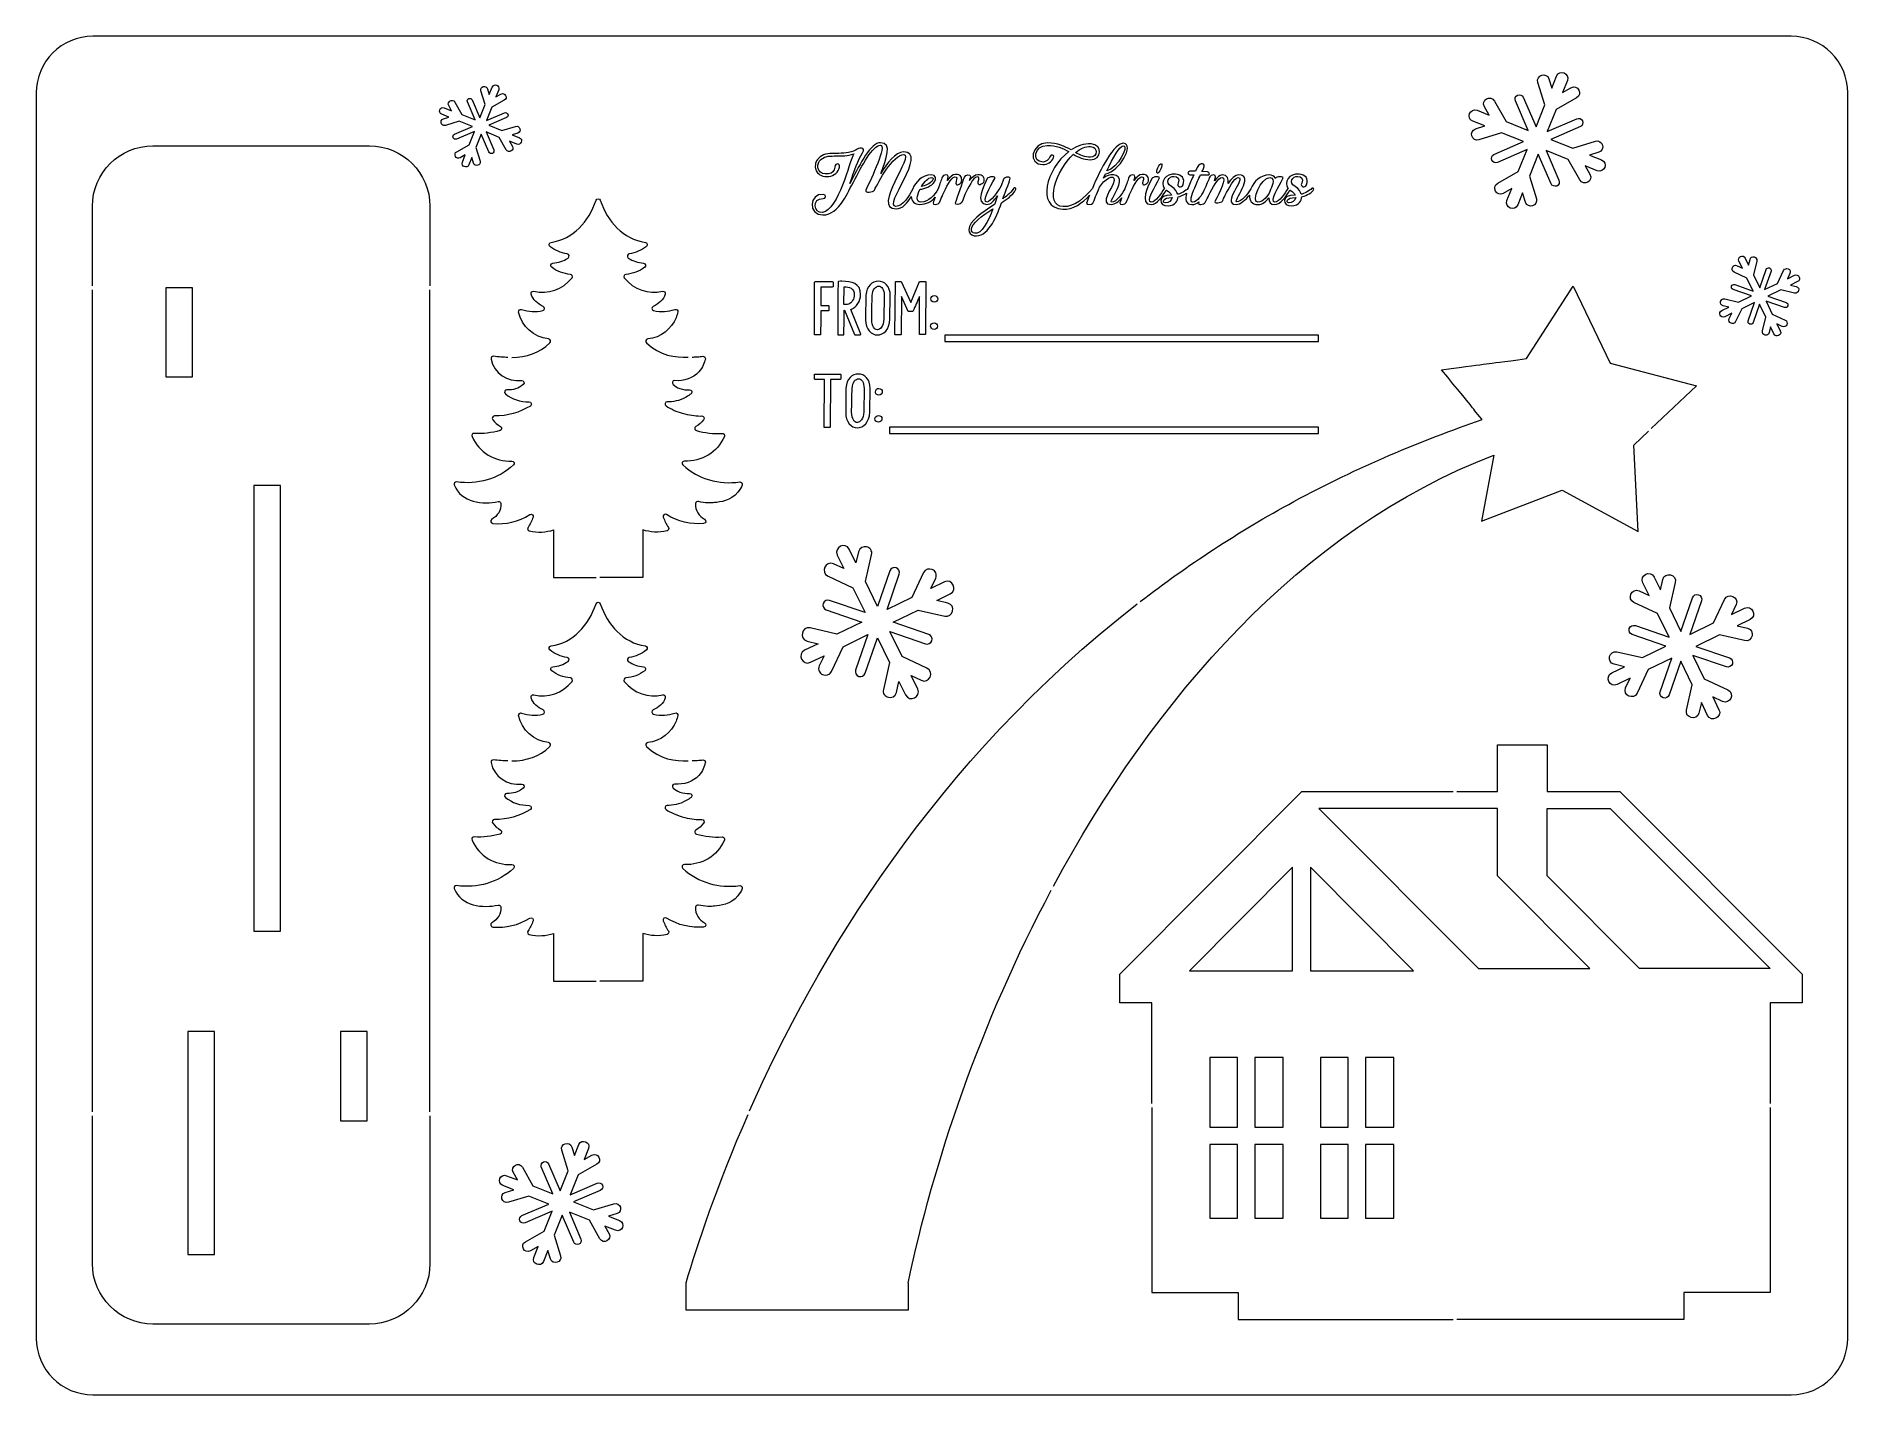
# Model space of a CAD drawing. Header units: inches. Extents: x 83 to 286, y 3 to 155.
import ezdxf

# ---------------------------------------------------------------- set-up
doc = ezdxf.new("R2010")
doc.units = ezdxf.units.IN
doc.header["$MEASUREMENT"] = 0
doc.layers.add('_U+0421_U+043B_U+043E_U+0439 1', color=7, linetype='Continuous')

# ---------------------------------------------------------------- blocks, each defined once
blk = doc.blocks.new('block 2')
at = {"layer": '_U+0421_U+043B_U+043E_U+0439 1', "color": 7, "lineweight": 5, "true_color": 0xffffff}
for points, knots in [([(171.56, 137.48), (171.91, 137.46), (171.86, 136.99), (171.52, 137.01), (170.22, 137.09), (170.47, 135.3), (171.44, 135.46), (173.26, 135.75), (174.48, 141.14), (174.95, 142.03), (174.29, 141.79), (173.63, 141.79), (173.01, 141.79), (172.69, 141.79), (172.37, 141.79), (172.09, 141.75), (171.48, 141.66), (171.12, 141.34), (170.99, 140.97), (170.93, 140.84), (170.92, 140.7), (170.92, 140.56), (170.94, 140.43), (170.98, 140.3), (171.05, 140.18), (171.22, 139.89), (171.59, 139.7), (172.14, 139.78), (172.56, 139.84), (172.78, 140.13), (172.82, 140.53), (172.88, 141.07), (173.45, 140.99), (173.36, 140.52), (173.24, 139.98), (172.74, 139.58), (172.17, 139.49), (171.5, 139.4), (171.04, 139.65), (170.81, 140.02), (170.71, 140.17), (170.66, 140.35), (170.64, 140.52), (170.63, 140.7), (170.66, 140.89), (170.72, 141.06), (170.89, 141.52), (171.33, 141.93), (172.06, 142.03), (172.36, 142.08), (172.69, 142.08), (173.03, 142.08), (173.72, 142.08), (174.48, 142.08), (175.21, 142.46), (175.44, 142.7), (176.37, 142.84), (175.95, 142.16), (175.39, 141.25), (175.08, 140.29), (174.53, 138.72), (174.53, 138.72), (174.66, 138.97), (174.66, 138.97), (175.69, 140.96), (176.86, 143.28), (177.94, 143.28), (179.35, 143.28), (178.58, 141.45), (177.99, 139.82), (178.67, 141), (179.62, 142.24), (180.55, 142.24), (183.39, 142.24), (178.15, 136.13), (179.69, 136.13), (180.48, 136.13), (181.11, 137.25), (181.57, 138.09), (181.88, 138.89), (182.65, 139.66), (183.64, 139.66), (184.18, 139.66), (184.26, 139.21), (184.01, 138.87), (183.74, 138.46), (182.87, 138.04), (182.39, 138.07), (182.03, 137.35), (181.91, 136.6), (182.48, 136.6), (183.38, 136.6), (184.03, 137.42), (184.43, 138.12), (184.61, 138.64), (184.78, 139.13), (184.88, 139.42), (184.97, 139.71), (185.61, 139.75), (185.55, 139.47), (185.52, 139.3), (185.47, 139.16), (185.43, 139.02), (185.7, 139.4), (186.02, 139.7), (186.37, 139.72), (186.99, 139.77), (187.12, 139.33), (187.05, 138.96), (186.97, 138.55), (186.23, 138.32), (186.44, 138.92), (186.55, 139.24), (186.55, 139.46), (186.3, 139.44), (185.85, 139.4), (185.29, 138.21), (184.94, 137.47), (184.83, 137.18), (184.73, 136.94), (184.59, 136.57), (184.47, 136.29), (183.76, 136.27), (183.86, 136.55), (183.92, 136.71), (184, 136.92), (184.09, 137.15), (183.66, 136.7), (183.11, 136.35), (182.37, 136.35), (181.73, 136.35), (181.44, 136.74), (181.41, 137.25), (180.97, 136.52), (180.43, 135.85), (179.7, 135.85), (176.9, 135.85), (181.83, 141.94), (180.57, 141.94), (179.36, 141.94), (177.71, 138.87), (177.28, 137.97), (177.18, 137.74), (176.14, 137.58), (176.31, 137.94), (176.93, 139.27), (178.7, 143.03), (177.95, 143), (177.05, 142.96), (175.91, 140.75), (174.91, 138.85), (174.45, 137.96), (174.03, 137.14), (173.66, 136.6), (173.15, 135.87), (172.43, 135.17), (171.49, 135.17), (169.83, 135.17), (169.9, 137.61), (171.56, 137.48)], [0, 0, 0, 0, 1, 1, 1, 2, 2, 2, 3, 3, 3, 4, 4, 4, 5, 5, 5, 6, 6, 6, 7, 7, 7, 8, 8, 8, 9, 9, 9, 10, 10, 10, 11, 11, 11, 12, 12, 12, 13, 13, 13, 14, 14, 14, 15, 15, 15, 16, 16, 16, 17, 17, 17, 18, 18, 18, 19, 19, 19, 20, 20, 20, 21, 21, 21, 22, 22, 22, 23, 23, 23, 24, 24, 24, 25, 25, 25, 26, 26, 26, 27, 27, 27, 28, 28, 28, 29, 29, 29, 30, 30, 30, 31, 31, 31, 32, 32, 32, 33, 33, 33, 34, 34, 34, 35, 35, 35, 36, 36, 36, 37, 37, 37, 38, 38, 38, 39, 39, 39, 40, 40, 40, 41, 41, 41, 42, 42, 42, 43, 43, 43, 44, 44, 44, 45, 45, 45, 46, 46, 46, 47, 47, 47, 48, 48, 48, 49, 49, 49, 50, 50, 50, 51, 51, 51, 52, 52, 52, 53, 53, 53, 53]), ([(182.55, 138.36), (182.93, 138.42), (183.51, 138.68), (183.75, 138.98), (183.86, 139.11), (183.98, 139.37), (183.68, 139.37), (183.32, 139.37), (182.87, 138.91), (182.55, 138.36)], [0, 0, 0, 0, 1, 1, 1, 2, 2, 2, 3, 3, 3, 3])]:
    blk.add_open_spline(points, degree=3, knots=knots, dxfattribs=at)
blk = doc.blocks.new('block 3')
at = {"layer": '_U+0421_U+043B_U+043E_U+0439 1', "color": 7, "lineweight": 5, "true_color": 0xffffff}
for points, knots in [([(189.94, 139.27), (190.03, 139.45), (190.98, 139.6), (190.77, 139.25), (190.27, 138.39), (189.29, 136.62), (189.87, 136.62), (190.36, 136.62), (191.11, 137.82), (191.51, 138.45), (191.51, 138.45), (191.77, 139.18), (191.77, 139.18), (191.86, 139.45), (192.63, 139.58), (192.48, 139.15), (192.39, 138.88), (191.82, 137.39), (191.68, 137), (191.97, 137.21), (192.51, 137.54), (192.87, 138.13), (192.96, 138.28), (193.22, 138.2), (193.14, 138.05), (192.73, 137.3), (192.05, 136.9), (191.53, 136.53), (190.92, 134.79), (189.94, 132.59), (188.45, 132.84), (188.03, 132.9), (187.88, 133.19), (187.88, 133.52), (187.87, 134.48), (189.33, 135.4), (190.74, 136.35), (190.81, 136.55), (190.93, 136.9), (191.08, 137.3), (190.69, 136.78), (190.34, 136.35), (189.87, 136.35), (188.47, 136.35), (189.59, 138.55), (189.94, 139.27)], [0, 0, 0, 0, 1, 1, 1, 2, 2, 2, 3, 3, 3, 4, 4, 4, 5, 5, 5, 6, 6, 6, 7, 7, 7, 8, 8, 8, 9, 9, 9, 10, 10, 10, 11, 11, 11, 12, 12, 12, 13, 13, 13, 14, 14, 14, 15, 15, 15, 15]), ([(190.56, 135.87), (189.33, 135.04), (188.16, 134.23), (188.16, 133.53), (188.16, 133.33), (188.25, 133.15), (188.49, 133.12), (189.31, 132.99), (190.04, 134.45), (190.56, 135.87)], [0, 0, 0, 0, 1, 1, 1, 2, 2, 2, 3, 3, 3, 3])]:
    blk.add_open_spline(points, degree=3, knots=knots, dxfattribs=at)
blk = doc.blocks.new('block 4')
at = {"layer": '_U+0421_U+043B_U+043E_U+0439 1', "color": 7, "lineweight": 5, "true_color": 0xffffff}
for points, knots in [([(196.67, 143.26), (197.84, 143.26), (198.62, 142.86), (199.34, 142.46), (200.02, 142.92), (200.78, 143.19), (201.58, 143.14), (202.92, 143.06), (202.82, 141.37), (201.49, 141.37), (200.74, 141.37), (200.18, 141.65), (199.59, 141.98), (197.65, 140.18), (196.32, 136.23), (198.44, 136.11), (199.76, 136.03), (200.89, 137.15), (201.72, 138.15), (201.72, 138.15), (201.72, 138.15), (201.72, 138.15), (202.63, 140.28), (204.16, 143.31), (205.27, 143.21), (206.38, 143.12), (204.84, 140.02), (203.2, 139.8), (203.2, 139.8), (202.98, 139.31), (202.98, 139.31), (203.5, 139.87), (204.9, 139.86), (204.78, 138.87), (204.68, 137.96), (203.58, 136.61), (203.88, 136.61), (204.44, 136.61), (205.08, 137.59), (205.38, 138.12), (205.56, 138.64), (205.73, 139.13), (205.82, 139.42), (205.92, 139.71), (206.55, 139.75), (206.49, 139.47), (206.47, 139.3), (206.41, 139.16), (206.38, 139.02), (206.65, 139.4), (206.97, 139.7), (207.32, 139.72), (207.94, 139.77), (208.07, 139.33), (208, 138.96), (207.92, 138.55), (207.18, 138.32), (207.38, 138.92), (207.5, 139.24), (207.5, 139.46), (207.24, 139.44), (206.79, 139.4), (206.24, 138.21), (205.88, 137.47), (205.78, 137.18), (205.68, 136.94), (205.53, 136.57), (205.42, 136.29), (204.7, 136.27), (204.81, 136.55), (204.86, 136.69), (204.93, 136.88), (205.01, 137.09), (204.67, 136.69), (204.26, 136.35), (203.85, 136.35), (202.37, 136.35), (204.06, 138.22), (204.15, 139.03), (204.25, 139.9), (202.97, 139.11), (202.53, 138.28), (202.21, 137.52), (201.93, 136.84), (201.78, 136.49), (201.7, 136.32), (200.97, 136.25), (201.07, 136.5), (201.15, 136.72), (201.26, 137.03), (201.41, 137.39), (200.59, 136.51), (199.57, 135.75), (198.4, 135.82), (195.35, 136.01), (196.58, 140.37), (199.07, 142.28), (198.42, 142.64), (197.69, 142.98), (196.64, 142.98), (195.21, 142.98), (194.84, 141.11), (196.2, 141.11), (196.54, 141.11), (196.83, 141.37), (196.96, 141.71), (197.07, 142.02), (197.51, 141.92), (197.38, 141.59), (197.19, 141.13), (196.66, 140.82), (196.18, 140.82), (194.43, 140.82), (194.88, 143.26), (196.67, 143.26)], [0, 0, 0, 0, 1, 1, 1, 2, 2, 2, 3, 3, 3, 4, 4, 4, 5, 5, 5, 6, 6, 6, 7, 7, 7, 8, 8, 8, 9, 9, 9, 10, 10, 10, 11, 11, 11, 12, 12, 12, 13, 13, 13, 14, 14, 14, 15, 15, 15, 16, 16, 16, 17, 17, 17, 18, 18, 18, 19, 19, 19, 20, 20, 20, 21, 21, 21, 22, 22, 22, 23, 23, 23, 24, 24, 24, 25, 25, 25, 26, 26, 26, 27, 27, 27, 28, 28, 28, 29, 29, 29, 30, 30, 30, 31, 31, 31, 32, 32, 32, 33, 33, 33, 34, 34, 34, 35, 35, 35, 36, 36, 36, 37, 37, 37, 38, 38, 38, 38]), ([(199.83, 142.18), (200.35, 141.89), (200.86, 141.66), (201.51, 141.66), (202.36, 141.66), (202.38, 142.8), (201.53, 142.86), (200.96, 142.89), (200.38, 142.62), (199.83, 142.18)], [0, 0, 0, 0, 1, 1, 1, 2, 2, 2, 3, 3, 3, 3]), ([(203.34, 140.11), (204.58, 140.41), (205.81, 142.88), (205.24, 142.93), (204.8, 142.97), (204.04, 141.61), (203.34, 140.11)], [0, 0, 0, 0, 1, 1, 1, 2, 2, 2, 2])]:
    blk.add_open_spline(points, degree=3, knots=knots, dxfattribs=at)
blk = doc.blocks.new('block 5')
at = {"layer": '_U+0421_U+043B_U+043E_U+0439 1', "color": 7, "lineweight": 5, "true_color": 0xffffff}
for points, knots in [([(208.39, 139.27), (208.48, 139.45), (209.43, 139.6), (209.22, 139.25), (208.72, 138.39), (207.74, 136.62), (208.32, 136.62), (208.86, 136.62), (209.43, 137.56), (209.78, 138.13), (209.79, 138.14), (209.8, 138.14), (209.8, 138.15), (209.26, 138.81), (209.94, 139.87), (211.05, 139.76), (211.72, 139.7), (212.15, 139.25), (211.9, 138.57), (211.73, 138.14), (211.14, 138.34), (211.33, 138.74), (211.55, 139.21), (211.34, 139.5), (210.87, 139.5), (210.33, 139.52), (209.77, 138.86), (210.6, 138.35), (211.04, 138.08), (211.21, 137.78), (211.3, 137.49), (211.54, 137.53), (212.26, 137.9), (212.44, 138.13), (212.44, 138.13), (212.44, 138.13), (212.44, 138.13), (212.45, 138.16), (212.46, 138.19), (212.47, 138.21), (212.66, 138.72), (212.87, 139.18), (213.1, 139.68), (213.1, 139.68), (212.66, 139.68), (212.66, 139.68), (212.37, 139.68), (212.38, 140.07), (212.67, 140.07), (212.67, 140.07), (213.28, 140.07), (213.28, 140.07), (213.28, 140.07), (213.29, 140.08), (213.29, 140.08), (213.29, 140.08), (213.48, 140.48), (213.48, 140.48), (213.84, 141.19), (214.47, 140.96), (214.2, 140.4), (214.17, 140.36), (214.15, 140.31), (214.01, 140.03), (214.01, 140.03), (214.63, 140), (214.63, 140), (214.93, 140), (214.91, 139.58), (214.63, 139.68), (214.63, 139.68), (213.85, 139.68), (213.85, 139.68), (213.62, 139.17), (213.42, 138.73), (213.2, 138.21), (212.84, 137.38), (212.61, 136.62), (212.96, 136.62), (213.53, 136.62), (213.99, 137.42), (214.24, 137.92), (214.5, 138.52), (214.76, 139.13), (214.9, 139.46), (214.99, 139.71), (215.67, 139.75), (215.55, 139.4), (215.55, 139.4), (215.41, 138.99), (215.41, 138.99), (215.7, 139.38), (216.01, 139.66), (216.28, 139.66), (216.89, 139.66), (217.02, 139.24), (216.95, 138.7), (217.3, 139.23), (217.73, 139.66), (218.17, 139.66), (219.99, 139.66), (217.42, 136.63), (217.92, 136.63), (218.47, 136.63), (219.15, 137.54), (219.51, 138.11), (219.82, 138.9), (220.56, 139.66), (221.57, 139.66), (221.88, 139.66), (222.14, 139.55), (222.24, 139.25), (222.24, 139.25), (222.27, 139.31), (222.27, 139.31), (222.34, 139.45), (223.29, 139.59), (223.1, 139.25), (222.6, 138.42), (221.6, 136.62), (222.18, 136.62), (222.74, 136.62), (223.29, 137.56), (223.65, 138.13), (223.65, 138.14), (223.66, 138.14), (223.67, 138.15), (223.13, 138.81), (223.8, 139.87), (224.92, 139.76), (225.59, 139.7), (226.02, 139.25), (225.76, 138.57), (225.59, 138.14), (225, 138.34), (225.2, 138.74), (225.41, 139.21), (225.21, 139.5), (224.73, 139.5), (224.19, 139.52), (223.64, 138.86), (224.47, 138.35), (224.91, 138.08), (225.07, 137.78), (225.16, 137.49), (225.4, 137.53), (226.12, 137.9), (226.3, 138.13), (226.39, 138.24), (226.67, 138.17), (226.49, 137.92), (226.24, 137.57), (225.5, 137.26), (225.2, 137.21), (225.17, 136.78), (224.93, 136.24), (224.08, 136.19), (222.98, 136.11), (222.86, 137.46), (224.47, 137.4), (224.39, 137.56), (224.22, 137.75), (223.94, 137.91), (223.91, 137.93), (223.89, 137.95), (223.87, 137.96), (223.49, 137.28), (222.85, 136.34), (222.18, 136.34), (221.69, 136.34), (221.52, 136.65), (221.52, 137.08), (221.22, 136.69), (220.79, 136.34), (220.28, 136.34), (219.6, 136.34), (219.32, 136.81), (219.34, 137.39), (218.91, 136.85), (218.33, 136.35), (217.84, 136.35), (216.12, 136.35), (219.04, 139.37), (218.07, 139.37), (217.6, 139.37), (217.02, 138.1), (216.62, 137.39), (216.5, 137.12), (216.39, 136.88), (216.31, 136.72), (216.22, 136.55), (215.27, 136.4), (215.48, 136.75), (215.97, 137.61), (216.86, 139.38), (216.28, 139.38), (215.81, 139.38), (215.18, 138.13), (214.78, 137.4), (214.67, 137.17), (214.54, 136.9), (214.39, 136.58), (214.25, 136.32), (213.48, 136.21), (213.66, 136.61), (213.67, 136.62), (213.67, 136.63), (213.67, 136.64), (213.44, 136.45), (213.17, 136.34), (212.88, 136.34), (212.19, 136.34), (212.11, 136.9), (212.29, 137.62), (211.96, 137.41), (211.54, 137.25), (211.33, 137.21), (211.31, 136.78), (211.07, 136.24), (210.21, 136.19), (209.12, 136.11), (209, 137.46), (210.6, 137.4), (210.52, 137.56), (210.36, 137.75), (210.07, 137.91), (210.05, 137.93), (210.03, 137.95), (210.01, 137.96), (209.62, 137.28), (208.98, 136.34), (208.32, 136.34), (206.92, 136.34), (208.04, 138.55), (208.39, 139.27)], [0, 0, 0, 0, 1, 1, 1, 2, 2, 2, 3, 3, 3, 4, 4, 4, 5, 5, 5, 6, 6, 6, 7, 7, 7, 8, 8, 8, 9, 9, 9, 10, 10, 10, 11, 11, 11, 12, 12, 12, 13, 13, 13, 14, 14, 14, 15, 15, 15, 16, 16, 16, 17, 17, 17, 18, 18, 18, 19, 19, 19, 20, 20, 20, 21, 21, 21, 22, 22, 22, 23, 23, 23, 24, 24, 24, 25, 25, 25, 26, 26, 26, 27, 27, 27, 28, 28, 28, 29, 29, 29, 30, 30, 30, 31, 31, 31, 32, 32, 32, 33, 33, 33, 34, 34, 34, 35, 35, 35, 36, 36, 36, 37, 37, 37, 38, 38, 38, 39, 39, 39, 40, 40, 40, 41, 41, 41, 42, 42, 42, 43, 43, 43, 44, 44, 44, 45, 45, 45, 46, 46, 46, 47, 47, 47, 48, 48, 48, 49, 49, 49, 50, 50, 50, 51, 51, 51, 52, 52, 52, 53, 53, 53, 54, 54, 54, 55, 55, 55, 56, 56, 56, 57, 57, 57, 58, 58, 58, 59, 59, 59, 60, 60, 60, 61, 61, 61, 62, 62, 62, 63, 63, 63, 64, 64, 64, 65, 65, 65, 66, 66, 66, 67, 67, 67, 68, 68, 68, 69, 69, 69, 70, 70, 70, 71, 71, 71, 72, 72, 72, 73, 73, 73, 74, 74, 74, 75, 75, 75, 76, 76, 76, 77, 77, 77, 78, 78, 78, 78]), ([(220.28, 136.62), (220.89, 136.62), (221.4, 137.31), (221.64, 137.8), (221.73, 138.11), (221.86, 138.42), (221.97, 138.69), (222.04, 139.03), (222.03, 139.37), (221.61, 139.37), (220.63, 139.37), (219.51, 136.62), (220.28, 136.62)], [0, 0, 0, 0, 1, 1, 1, 2, 2, 2, 3, 3, 3, 4, 4, 4, 4]), ([(209.91, 136.54), (210.27, 136.54), (210.6, 136.76), (210.66, 137.13), (209.55, 137.13), (209.55, 136.54), (209.91, 136.54)], [0, 0, 0, 0, 1, 1, 1, 2, 2, 2, 2]), ([(223.77, 136.54), (224.13, 136.54), (224.47, 136.76), (224.53, 137.13), (223.42, 137.13), (223.42, 136.54), (223.77, 136.54)], [0, 0, 0, 0, 1, 1, 1, 2, 2, 2, 2])]:
    blk.add_open_spline(points, degree=3, knots=knots, dxfattribs=at)
blk = doc.blocks.new('block 6')
at = {"layer": '_U+0421_U+043B_U+043E_U+0439 1', "color": 7, "lineweight": 5, "true_color": 0xffffff}
for points, knots in [([(173.77, 121.73), (173.77, 121.73), (173.25, 121.73), (173.25, 121.73), (173.2, 121.73), (173.16, 121.74), (173.16, 121.77), (173.16, 125.63), (173.18, 126.5), (173.21, 127.68), (173.21, 127.7), (173.24, 127.72), (173.29, 127.72), (173.41, 127.73), (173.53, 127.73), (173.63, 127.73), (174.73, 127.73), (175.72, 127.52), (175.72, 126.25), (175.72, 125.53), (175.32, 124.79), (174.62, 124.58), (174.62, 124.58), (175.75, 121.79), (175.75, 121.79), (175.76, 121.75), (175.74, 121.73), (175.67, 121.73), (175.67, 121.73), (175.11, 121.73), (175.11, 121.73), (175.09, 121.73), (175.04, 121.73), (175.03, 121.75), (175.03, 121.75), (173.91, 124.5), (173.91, 124.5), (173.91, 124.5), (173.87, 124.5), (173.87, 124.5), (173.87, 123.59), (173.86, 122.67), (173.86, 121.77), (173.86, 121.74), (173.82, 121.73), (173.77, 121.73)], [0, 0, 0, 0, 1, 1, 1, 2, 2, 2, 3, 3, 3, 4, 4, 4, 5, 5, 5, 6, 6, 6, 7, 7, 7, 8, 8, 8, 9, 9, 9, 10, 10, 10, 11, 11, 11, 12, 12, 12, 13, 13, 13, 14, 14, 14, 15, 15, 15, 15]), ([(173.85, 125.11), (174.03, 125.11), (174.2, 125.12), (174.39, 125.17), (174.73, 125.31), (175.02, 125.77), (175.02, 126.22), (175.02, 126.95), (174.46, 127.13), (173.89, 127.12), (173.89, 127.12), (173.85, 125.11), (173.85, 125.11)], [0, 0, 0, 0, 1, 1, 1, 2, 2, 2, 3, 3, 3, 4, 4, 4, 4])]:
    blk.add_open_spline(points, degree=3, knots=knots, dxfattribs=at)
blk = doc.blocks.new('block 7')
at = {"layer": '_U+0421_U+043B_U+043E_U+0439 1', "color": 7, "lineweight": 5, "true_color": 0xffffff}
for points, knots in [([(177.61, 121.71), (176.94, 121.71), (176.29, 122.32), (176.29, 123.45), (176.29, 123.45), (176.29, 124.24), (176.29, 124.24), (176.29, 124.89), (176.3, 125.6), (176.33, 126.16), (176.38, 127.22), (177.05, 127.74), (177.71, 127.74), (178.38, 127.74), (179.06, 127.18), (179.05, 126.1), (179.05, 126.1), (179.02, 123.48), (179.02, 123.48), (178.96, 122.3), (178.28, 121.71), (177.61, 121.71)], [0, 0, 0, 0, 1, 1, 1, 2, 2, 2, 3, 3, 3, 4, 4, 4, 5, 5, 5, 6, 6, 6, 7, 7, 7, 7]), ([(178.36, 126.13), (178.37, 126.86), (178.07, 127.19), (177.76, 127.19), (177.41, 127.19), (177.05, 126.8), (177.03, 126.13), (176.99, 125.33), (176.97, 124.23), (176.97, 123.45), (176.97, 122.67), (177.28, 122.3), (177.61, 122.3), (177.95, 122.3), (178.3, 122.71), (178.32, 123.48), (178.32, 123.48), (178.36, 126.13), (178.36, 126.13)], [0, 0, 0, 0, 1, 1, 1, 2, 2, 2, 3, 3, 3, 4, 4, 4, 5, 5, 5, 6, 6, 6, 6])]:
    blk.add_open_spline(points, degree=3, knots=knots, dxfattribs=at)
blk = doc.blocks.new('block 8')
at = {"layer": '_U+0421_U+043B_U+043E_U+0439 1', "color": 7, "lineweight": 5, "true_color": 0xffffff}
for points, knots in [([(174.05, 113.05), (174.05, 113.05), (174.05, 113.83), (174.05, 113.83), (174.05, 114.48), (174.05, 115.19), (174.08, 115.75), (174.13, 116.81), (174.8, 117.33), (175.46, 117.33), (176.14, 117.33), (176.81, 116.78), (176.8, 115.69), (176.8, 115.69), (176.77, 113.07), (176.77, 113.07), (176.71, 111.89), (176.03, 111.3), (175.36, 111.3), (174.69, 111.3), (174.04, 111.91), (174.05, 113.05)], [0, 0, 0, 0, 1, 1, 1, 2, 2, 2, 3, 3, 3, 4, 4, 4, 5, 5, 5, 6, 6, 6, 7, 7, 7, 7]), ([(174.72, 113.05), (174.72, 112.26), (175.03, 111.89), (175.36, 111.89), (175.7, 111.89), (176.06, 112.31), (176.07, 113.07), (176.07, 113.07), (176.11, 115.72), (176.11, 115.72), (176.12, 116.45), (175.82, 116.79), (175.51, 116.79), (175.16, 116.79), (174.8, 116.4), (174.78, 115.72), (174.74, 114.92), (174.72, 113.82), (174.72, 113.05)], [0, 0, 0, 0, 1, 1, 1, 2, 2, 2, 3, 3, 3, 4, 4, 4, 5, 5, 5, 6, 6, 6, 6])]:
    blk.add_open_spline(points, degree=3, knots=knots, dxfattribs=at)

msp = doc.modelspace()

# ---------------------------------------------------------------- linework, layer by layer
at = {"layer": '_U+0421_U+043B_U+043E_U+0439 1', "color": 1, "lineweight": 5, "true_color": 0xff0000}
for points in [[(89.56, 34.55), (89.56, 126.77)], [(97.8, 127), (97.8, 117), (100.8, 117), (100.8, 127), (97.8, 127)], [(127.42, 34.55), (127.42, 126.77)], [(107.67, 104.84), (107.67, 54.84), (110.67, 54.84), (110.67, 104.84), (107.67, 104.84)], [(242.62, 70.48), (247.15, 70.48), (247.15, 75.73), (252.73, 75.73), (252.73, 70.48), (260.87, 70.48), (281.35, 50), (281.35, 46.78), (277.74, 46.78), (277.74, 35.48)], [(208.41, 35.48), (208.41, 46.78), (204.8, 46.78), (204.8, 50), (225.22, 70.48), (242.18, 70.48)], [(247.15, 61.03), (247.15, 68.58), (227.12, 68.58), (245.05, 50.65), (257.52, 50.65), (247.15, 61.03)], [(212.61, 50.39), (224.17, 50.39), (224.17, 62.01), (212.61, 50.39)], [(226.2, 62.01), (226.2, 50.39), (237.76, 50.39), (226.2, 62.01)], [(100.27, 43.57), (100.27, 18.57), (103.27, 18.57), (103.27, 43.57), (100.27, 43.57)], [(117.38, 43.57), (117.38, 33.57), (120.37, 33.57), (120.37, 43.57), (117.38, 43.57)], [(214.91, 40.67), (214.91, 32.86), (218, 32.86), (218, 40.67), (214.91, 40.67)], [(219.96, 40.67), (219.96, 32.86), (223.11, 32.86), (223.11, 40.67), (219.96, 40.67)], [(227.32, 40.67), (227.32, 32.86), (230.4, 32.86), (230.4, 40.67), (227.32, 40.67)], [(232.37, 40.67), (232.37, 32.86), (235.53, 32.86), (235.53, 40.67), (232.37, 40.67)], [(208.41, 35.04), (208.41, 14.28), (218.08, 14.28), (218.08, 11.28), (242.18, 11.28)], [(277.74, 35.04), (277.74, 14.28), (268.08, 14.28), (268.08, 11.28), (242.62, 11.28)], [(214.91, 30.89), (214.91, 22.62), (218, 22.62), (218, 30.89), (214.91, 30.89)], [(219.96, 30.89), (219.96, 22.62), (223.11, 22.62), (223.11, 30.89), (219.96, 30.89)], [(227.32, 30.89), (227.32, 22.62), (230.4, 22.62), (230.4, 30.89), (227.32, 30.89)], [(232.37, 30.89), (232.37, 22.62), (235.53, 22.62), (235.53, 30.89), (232.37, 30.89)]]:
    msp.add_lwpolyline(points, dxfattribs=at)
at = {"layer": '_U+0421_U+043B_U+043E_U+0439 1', "color": 7, "lineweight": 5, "true_color": 0xffffff}
for points in [[(185.16, 120.96), (227.08, 120.96), (227.08, 121.67), (185.16, 121.67), (185.16, 120.96)], [(178.95, 110.64), (227.08, 110.64), (227.08, 111.35), (178.95, 111.35), (178.95, 110.64)]]:
    msp.add_lwpolyline(points, dxfattribs=at)
at = {"layer": '_U+0421_U+043B_U+043E_U+0439 1', "color": 1, "lineweight": 5, "true_color": 0xff0000}
for points, knots in [([(286.46, 148.87), (286.46, 148.87), (286.46, 9.17), (286.46, 9.17), (286.46, 5.67), (283.61, 2.82), (280.11, 2.82), (280.11, 2.82), (89.61, 2.82), (89.61, 2.82), (86.1, 2.82), (83.26, 5.67), (83.26, 9.17), (83.26, 9.17), (83.26, 148.87), (83.26, 148.87), (83.26, 152.38), (86.1, 155.22), (89.61, 155.22), (89.61, 155.22), (280.11, 155.22), (280.11, 155.22), (283.61, 155.22), (286.46, 152.38), (286.46, 148.87)], [0, 0, 0, 0, 1, 1, 1, 2, 2, 2, 3, 3, 3, 4, 4, 4, 5, 5, 5, 6, 6, 6, 7, 7, 7, 8, 8, 8, 8]), ([(89.56, 127.21), (89.56, 127.21), (89.56, 136.14), (89.56, 136.14), (89.56, 139.89), (92.6, 142.93), (96.35, 142.93), (96.35, 142.93), (120.63, 142.93), (120.63, 142.93), (124.38, 142.93), (127.42, 139.89), (127.42, 136.14), (127.42, 136.14), (127.42, 127.21), (127.42, 127.21)], [0, 0, 0, 0, 1, 1, 1, 2, 2, 2, 3, 3, 3, 4, 4, 4, 5, 5, 5, 5]), ([(136.61, 119.19), (138.26, 119.23), (139.67, 119.66), (140.88, 120.83), (141.03, 120.98), (140.94, 121.24), (140.73, 121.26), (139.07, 121.42), (137.7, 122.68), (137.37, 124.28), (137.33, 124.48), (137.52, 124.64), (137.7, 124.57), (138.46, 124.32), (139.28, 124.26), (140.08, 124.44), (140.32, 124.49), (140.35, 124.82), (140.12, 124.92), (139.49, 125.19), (138.98, 125.65), (138.77, 126.29), (138.71, 126.47), (138.88, 126.65), (139.06, 126.61), (140.66, 126.26), (142.31, 126.8), (143.36, 128.11), (143.48, 128.26), (143.38, 128.5), (143.18, 128.51), (142.41, 128.58), (141.69, 128.84), (141.08, 129.31), (140.9, 129.45), (140.99, 129.74), (141.21, 129.76), (141.82, 129.81), (142.4, 130.01), (142.91, 130.34), (143.1, 130.47), (143.04, 130.77), (142.81, 130.8), (142.1, 130.91), (141.44, 131.19), (140.88, 131.64), (140.71, 131.78), (140.78, 132.06), (141, 132.1), (143.47, 132.46), (145.26, 134.44), (146.05, 136.82), (146.13, 137.05), (146.46, 137.05), (146.53, 136.82), (147.32, 134.44), (149.11, 132.46), (151.58, 132.1), (151.8, 132.06), (151.88, 131.78), (151.71, 131.64), (151.14, 131.19), (150.48, 130.91), (149.77, 130.8), (149.55, 130.77), (149.48, 130.47), (149.67, 130.34), (150.18, 130.01), (150.76, 129.81), (151.37, 129.76), (151.6, 129.74), (151.69, 129.45), (151.51, 129.31), (150.9, 128.84), (150.17, 128.58), (149.4, 128.51), (149.2, 128.5), (149.1, 128.26), (149.22, 128.11), (150.27, 126.8), (151.93, 126.26), (153.52, 126.61), (153.71, 126.65), (153.87, 126.47), (153.81, 126.29), (153.6, 125.65), (153.09, 125.19), (152.46, 124.92), (152.23, 124.82), (152.27, 124.49), (152.51, 124.44), (153.31, 124.26), (154.13, 124.32), (154.89, 124.57), (155.07, 124.64), (155.25, 124.48), (155.22, 124.29), (155.17, 124.09), (155.11, 123.88), (155.02, 123.65), (154.52, 122.41), (153.33, 121.4), (151.86, 121.26), (151.64, 121.24), (151.55, 120.98), (151.71, 120.83), (153.23, 119.36), (154.93, 119.17), (156.4, 119.21)], [0, 0, 0, 0, 1, 1, 1, 2, 2, 2, 3, 3, 3, 4, 4, 4, 5, 5, 5, 6, 6, 6, 7, 7, 7, 8, 8, 8, 9, 9, 9, 10, 10, 10, 11, 11, 11, 12, 12, 12, 13, 13, 13, 14, 14, 14, 15, 15, 15, 16, 16, 16, 17, 17, 17, 18, 18, 18, 19, 19, 19, 20, 20, 20, 21, 21, 21, 22, 22, 22, 23, 23, 23, 24, 24, 24, 25, 25, 25, 26, 26, 26, 27, 27, 27, 28, 28, 28, 29, 29, 29, 30, 30, 30, 31, 31, 31, 32, 32, 32, 33, 33, 33, 34, 34, 34, 35, 35, 35, 36, 36, 36, 36]), ([(207.1, 91.81), (212.33, 95.84), (218.06, 99.62), (224.33, 103.03), (231.56, 106.92), (238.67, 109.9), (245.46, 112.21), (243.84, 114.14), (244.93, 112.9), (240.88, 117.81), (247.17, 118.63), (244.78, 118.31), (250.43, 119.06), (250.43, 119.06), (255.64, 127.2), (255.64, 127.2), (255.64, 127.2), (259.81, 118.53), (259.81, 118.53), (259.81, 118.53), (269.49, 116.01), (269.49, 116.01), (269.49, 116.01), (264.41, 111.22), (264.41, 111.22)], [0, 0, 0, 0, 1, 1, 1, 2, 2, 2, 3, 3, 3, 4, 4, 4, 5, 5, 5, 6, 6, 6, 7, 7, 7, 8, 8, 8, 8]), ([(136.17, 119.19), (135.66, 119.2), (135.12, 119.25), (134.55, 119.32), (134.38, 119.34), (134.24, 119.18), (134.27, 119.01), (134.62, 117.37), (136.09, 116.46), (137.71, 116.59), (137.95, 116.61), (138.08, 116.3), (137.89, 116.15), (137.38, 115.71), (136.72, 115.51), (136.06, 115.56), (135.81, 115.58), (135.69, 115.27), (135.88, 115.11), (136.64, 114.5), (137.57, 114.2), (138.54, 114.21), (138.8, 114.21), (138.9, 113.88), (138.68, 113.74), (137.49, 113.01), (136.11, 112.61), (134.66, 112.62), (134.44, 112.62), (134.33, 112.36), (134.46, 112.2), (134.71, 111.9), (135, 111.64), (135.33, 111.45), (135.53, 111.33), (135.49, 111.05), (135.28, 110.98), (134.34, 110.72), (133.37, 110.61), (132.39, 110.67), (132.2, 110.69), (132.07, 110.49), (132.15, 110.32), (132.93, 108.49), (134.71, 107.5), (136.62, 107.57), (136.85, 107.58), (136.97, 107.29), (136.8, 107.13), (135.05, 105.53), (132.74, 104.89), (130.41, 105.22), (130.22, 105.25), (130.07, 105.06), (130.14, 104.88), (130.92, 102.91), (133.4, 102.64), (135.06, 103.03), (135.21, 103.07), (135.35, 102.96), (135.37, 102.81), (135.43, 102.04), (135, 101.41), (134.36, 101.03), (134.15, 100.9), (134.22, 100.58), (134.47, 100.56), (135.89, 100.44), (137.35, 100.77), (138.62, 101.56), (138.82, 101.69), (139.07, 101.48), (138.99, 101.26), (138.84, 100.86), (138.65, 100.48), (138.42, 100.13), (138.32, 99.98), (138.39, 99.78), (138.56, 99.74), (139.51, 99.51), (140.44, 99.57), (141.29, 99.85), (141.29, 99.85), (141.29, 94.5), (141.29, 94.5), (141.29, 94.5), (146.05, 94.5), (146.05, 94.5)], [0, 0, 0, 0, 1, 1, 1, 2, 2, 2, 3, 3, 3, 4, 4, 4, 5, 5, 5, 6, 6, 6, 7, 7, 7, 8, 8, 8, 9, 9, 9, 10, 10, 10, 11, 11, 11, 12, 12, 12, 13, 13, 13, 14, 14, 14, 15, 15, 15, 16, 16, 16, 17, 17, 17, 18, 18, 18, 19, 19, 19, 20, 20, 20, 21, 21, 21, 22, 22, 22, 23, 23, 23, 24, 24, 24, 25, 25, 25, 26, 26, 26, 27, 27, 27, 28, 28, 28, 29, 29, 29, 29]), ([(156.84, 119.23), (157.02, 119.24), (157.2, 119.25), (157.38, 119.26), (157.63, 119.28), (157.85, 119.3), (158.03, 119.32), (158.21, 119.34), (158.34, 119.18), (158.31, 119.01), (158.22, 118.62), (158.03, 118.06), (157.58, 117.57), (156.92, 116.85), (155.91, 116.51), (154.87, 116.59), (154.63, 116.61), (154.51, 116.3), (154.69, 116.15), (154.89, 115.98), (155.14, 115.82), (155.46, 115.7), (155.85, 115.56), (156.22, 115.54), (156.53, 115.56), (156.77, 115.58), (156.9, 115.27), (156.71, 115.12), (156.55, 114.99), (156.37, 114.86), (156.16, 114.74), (155.4, 114.3), (154.63, 114.2), (154.03, 114.21), (153.78, 114.22), (153.68, 113.88), (153.9, 113.75), (154.44, 113.41), (155.14, 113.07), (156.01, 112.85), (156.73, 112.67), (157.39, 112.61), (157.93, 112.62), (158.14, 112.62), (158.26, 112.37), (158.12, 112.2), (157.88, 111.9), (157.58, 111.64), (157.25, 111.45), (157.06, 111.33), (157.09, 111.05), (157.31, 110.98), (158.25, 110.72), (159.22, 110.61), (160.19, 110.67), (160.38, 110.69), (160.51, 110.49), (160.44, 110.32), (159.65, 108.48), (157.88, 107.5), (155.96, 107.57), (155.73, 107.58), (155.61, 107.29), (155.78, 107.13), (157.53, 105.53), (159.84, 104.89), (162.17, 105.22), (162.36, 105.25), (162.51, 105.05), (162.44, 104.87), (162.34, 104.63), (162.19, 104.34), (161.96, 104.06), (161.15, 103.1), (159.94, 102.97), (159.33, 102.9), (158.94, 102.86), (158.3, 102.84), (157.53, 103.03), (157.38, 103.07), (157.23, 102.96), (157.22, 102.8), (157.14, 102), (157.61, 101.4), (158.22, 101.03), (158.44, 100.91), (158.37, 100.58), (158.12, 100.56), (156.7, 100.44), (155.24, 100.77), (153.96, 101.56), (153.76, 101.69), (153.51, 101.48), (153.59, 101.26), (153.74, 100.86), (153.93, 100.48), (154.17, 100.13), (154.26, 99.98), (154.19, 99.78), (154.02, 99.74), (153.07, 99.51), (152.15, 99.57), (151.29, 99.85), (151.29, 99.85), (151.29, 94.5), (151.29, 94.5), (151.29, 94.5), (146.49, 94.5), (146.49, 94.5)], [0, 0, 0, 0, 1, 1, 1, 2, 2, 2, 3, 3, 3, 4, 4, 4, 5, 5, 5, 6, 6, 6, 7, 7, 7, 8, 8, 8, 9, 9, 9, 10, 10, 10, 11, 11, 11, 12, 12, 12, 13, 13, 13, 14, 14, 14, 15, 15, 15, 16, 16, 16, 17, 17, 17, 18, 18, 18, 19, 19, 19, 20, 20, 20, 21, 21, 21, 22, 22, 22, 23, 23, 23, 24, 24, 24, 25, 25, 25, 26, 26, 26, 27, 27, 27, 28, 28, 28, 29, 29, 29, 30, 30, 30, 31, 31, 31, 32, 32, 32, 33, 33, 33, 34, 34, 34, 35, 35, 35, 36, 36, 36, 36]), ([(197.35, 59.86), (208.62, 80.84), (225.05, 99.9), (246.74, 108.21), (246.74, 108.21), (245.37, 100.81), (245.37, 100.81), (245.37, 100.81), (254.43, 104.31), (254.43, 104.31), (254.43, 104.31), (262.96, 99.67), (262.96, 99.67), (262.96, 99.67), (262.44, 109.35), (262.44, 109.35), (262.44, 109.35), (264.09, 110.92), (264.09, 110.92)], [0, 0, 0, 0, 1, 1, 1, 2, 2, 2, 3, 3, 3, 4, 4, 4, 5, 5, 5, 6, 6, 6, 6]), ([(136.61, 73.92), (138.26, 73.95), (139.67, 74.39), (140.88, 75.55), (141.03, 75.7), (140.94, 75.97), (140.73, 75.98), (139.07, 76.14), (137.7, 77.41), (137.37, 79.01), (137.33, 79.2), (137.52, 79.36), (137.7, 79.3), (138.46, 79.04), (139.28, 78.99), (140.08, 79.16), (140.32, 79.22), (140.35, 79.54), (140.12, 79.64), (139.49, 79.92), (138.98, 80.38), (138.77, 81.02), (138.71, 81.2), (138.88, 81.38), (139.06, 81.34), (140.66, 80.98), (142.31, 81.52), (143.36, 82.84), (143.48, 82.99), (143.38, 83.23), (143.18, 83.24), (142.41, 83.3), (141.69, 83.57), (141.08, 84.04), (140.9, 84.18), (140.99, 84.47), (141.21, 84.49), (141.82, 84.54), (142.4, 84.73), (142.91, 85.07), (143.1, 85.19), (143.04, 85.49), (142.81, 85.53), (142.1, 85.64), (141.44, 85.92), (140.88, 86.37), (140.71, 86.51), (140.78, 86.79), (141, 86.82), (143.47, 87.19), (145.26, 89.16), (146.05, 91.55), (146.13, 91.78), (146.46, 91.78), (146.53, 91.55), (147.32, 89.17), (149.11, 87.19), (151.58, 86.82), (151.8, 86.79), (151.88, 86.51), (151.71, 86.37), (151.14, 85.92), (150.48, 85.64), (149.77, 85.53), (149.55, 85.49), (149.48, 85.19), (149.67, 85.07), (150.18, 84.73), (150.76, 84.54), (151.37, 84.49), (151.6, 84.47), (151.69, 84.18), (151.51, 84.04), (150.9, 83.56), (150.17, 83.3), (149.4, 83.24), (149.2, 83.23), (149.1, 82.99), (149.22, 82.84), (150.27, 81.52), (151.93, 80.98), (153.52, 81.34), (153.71, 81.38), (153.87, 81.2), (153.81, 81.02), (153.6, 80.38), (153.09, 79.92), (152.46, 79.64), (152.23, 79.54), (152.27, 79.22), (152.51, 79.16), (153.31, 78.99), (154.13, 79.04), (154.89, 79.3), (155.07, 79.36), (155.25, 79.21), (155.22, 79.02), (155.17, 78.82), (155.11, 78.6), (155.02, 78.37), (154.52, 77.14), (153.33, 76.13), (151.86, 75.98), (151.64, 75.97), (151.55, 75.7), (151.71, 75.55), (153.23, 74.08), (154.93, 73.9), (156.4, 73.94)], [0, 0, 0, 0, 1, 1, 1, 2, 2, 2, 3, 3, 3, 4, 4, 4, 5, 5, 5, 6, 6, 6, 7, 7, 7, 8, 8, 8, 9, 9, 9, 10, 10, 10, 11, 11, 11, 12, 12, 12, 13, 13, 13, 14, 14, 14, 15, 15, 15, 16, 16, 16, 17, 17, 17, 18, 18, 18, 19, 19, 19, 20, 20, 20, 21, 21, 21, 22, 22, 22, 23, 23, 23, 24, 24, 24, 25, 25, 25, 26, 26, 26, 27, 27, 27, 28, 28, 28, 29, 29, 29, 30, 30, 30, 31, 31, 31, 32, 32, 32, 33, 33, 33, 34, 34, 34, 35, 35, 35, 36, 36, 36, 36]), ([(136.17, 73.92), (135.66, 73.93), (135.12, 73.97), (134.55, 74.04), (134.38, 74.07), (134.24, 73.91), (134.27, 73.74), (134.62, 72.1), (136.09, 71.18), (137.71, 71.32), (137.95, 71.34), (138.08, 71.03), (137.89, 70.87), (137.38, 70.44), (136.72, 70.23), (136.06, 70.29), (135.81, 70.31), (135.69, 69.99), (135.88, 69.84), (136.64, 69.22), (137.57, 68.92), (138.54, 68.94), (138.8, 68.94), (138.9, 68.6), (138.68, 68.47), (137.49, 67.74), (136.11, 67.33), (134.66, 67.35), (134.44, 67.35), (134.33, 67.09), (134.46, 66.93), (134.71, 66.62), (135, 66.37), (135.33, 66.17), (135.53, 66.06), (135.49, 65.77), (135.28, 65.71), (134.34, 65.45), (133.37, 65.34), (132.39, 65.4), (132.2, 65.42), (132.07, 65.22), (132.15, 65.05), (132.93, 63.21), (134.71, 62.23), (136.62, 62.3), (136.85, 62.31), (136.97, 62.02), (136.8, 61.86), (135.05, 60.26), (132.74, 59.62), (130.41, 59.94), (130.22, 59.97), (130.07, 59.79), (130.14, 59.61), (130.92, 57.63), (133.4, 57.37), (135.06, 57.76), (135.21, 57.79), (135.35, 57.69), (135.37, 57.53), (135.43, 56.76), (135, 56.13), (134.36, 55.76), (134.15, 55.63), (134.22, 55.31), (134.47, 55.29), (135.89, 55.17), (137.35, 55.5), (138.62, 56.29), (138.82, 56.42), (139.07, 56.21), (138.99, 55.99), (138.84, 55.59), (138.65, 55.21), (138.42, 54.85), (138.32, 54.71), (138.39, 54.51), (138.56, 54.47), (139.51, 54.23), (140.44, 54.29), (141.29, 54.57), (141.29, 54.57), (141.29, 49.23), (141.29, 49.23), (141.29, 49.23), (146.05, 49.23), (146.05, 49.23)], [0, 0, 0, 0, 1, 1, 1, 2, 2, 2, 3, 3, 3, 4, 4, 4, 5, 5, 5, 6, 6, 6, 7, 7, 7, 8, 8, 8, 9, 9, 9, 10, 10, 10, 11, 11, 11, 12, 12, 12, 13, 13, 13, 14, 14, 14, 15, 15, 15, 16, 16, 16, 17, 17, 17, 18, 18, 18, 19, 19, 19, 20, 20, 20, 21, 21, 21, 22, 22, 22, 23, 23, 23, 24, 24, 24, 25, 25, 25, 26, 26, 26, 27, 27, 27, 28, 28, 28, 29, 29, 29, 29]), ([(156.84, 73.96), (157.02, 73.97), (157.2, 73.98), (157.38, 73.99), (157.63, 74.01), (157.85, 74.02), (158.03, 74.04), (158.21, 74.07), (158.34, 73.91), (158.31, 73.74), (158.22, 73.35), (158.03, 72.79), (157.58, 72.3), (156.92, 71.58), (155.91, 71.24), (154.87, 71.32), (154.63, 71.34), (154.51, 71.03), (154.69, 70.87), (154.89, 70.71), (155.14, 70.54), (155.46, 70.43), (155.85, 70.29), (156.22, 70.26), (156.53, 70.29), (156.77, 70.31), (156.9, 70), (156.71, 69.84), (156.55, 69.71), (156.37, 69.59), (156.16, 69.47), (155.4, 69.03), (154.63, 68.93), (154.03, 68.94), (153.78, 68.94), (153.68, 68.61), (153.9, 68.47), (154.44, 68.14), (155.14, 67.8), (156.01, 67.58), (156.73, 67.39), (157.39, 67.34), (157.93, 67.35), (158.14, 67.35), (158.26, 67.09), (158.12, 66.93), (157.88, 66.63), (157.58, 66.37), (157.25, 66.17), (157.06, 66.06), (157.09, 65.77), (157.31, 65.71), (158.25, 65.45), (159.22, 65.34), (160.19, 65.4), (160.38, 65.42), (160.51, 65.22), (160.44, 65.05), (159.65, 63.21), (157.88, 62.23), (155.96, 62.3), (155.73, 62.31), (155.61, 62.02), (155.78, 61.86), (157.53, 60.26), (159.84, 59.62), (162.17, 59.94), (162.36, 59.97), (162.51, 59.78), (162.44, 59.6), (162.34, 59.35), (162.19, 59.07), (161.96, 58.79), (161.15, 57.82), (159.94, 57.7), (159.33, 57.63), (158.94, 57.59), (158.3, 57.57), (157.53, 57.76), (157.38, 57.79), (157.23, 57.69), (157.22, 57.53), (157.14, 56.73), (157.61, 56.12), (158.22, 55.76), (158.44, 55.63), (158.37, 55.31), (158.12, 55.29), (156.7, 55.17), (155.24, 55.5), (153.96, 56.29), (153.76, 56.42), (153.51, 56.21), (153.59, 55.99), (153.74, 55.59), (153.93, 55.21), (154.17, 54.85), (154.26, 54.71), (154.19, 54.51), (154.02, 54.47), (153.07, 54.23), (152.15, 54.29), (151.29, 54.57), (151.29, 54.57), (151.29, 49.23), (151.29, 49.23), (151.29, 49.23), (146.49, 49.23), (146.49, 49.23)], [0, 0, 0, 0, 1, 1, 1, 2, 2, 2, 3, 3, 3, 4, 4, 4, 5, 5, 5, 6, 6, 6, 7, 7, 7, 8, 8, 8, 9, 9, 9, 10, 10, 10, 11, 11, 11, 12, 12, 12, 13, 13, 13, 14, 14, 14, 15, 15, 15, 16, 16, 16, 17, 17, 17, 18, 18, 18, 19, 19, 19, 20, 20, 20, 21, 21, 21, 22, 22, 22, 23, 23, 23, 24, 24, 24, 25, 25, 25, 26, 26, 26, 27, 27, 27, 28, 28, 28, 29, 29, 29, 30, 30, 30, 31, 31, 31, 32, 32, 32, 33, 33, 33, 34, 34, 34, 35, 35, 35, 36, 36, 36, 36]), ([(259.82, 68.58), (259.82, 68.58), (252.73, 68.58), (252.73, 68.58), (252.73, 68.58), (252.73, 61.03), (252.73, 61.03), (252.73, 61.03), (263.1, 50.65), (263.1, 50.65), (263.1, 50.65), (277.74, 50.65), (277.74, 50.65), (271.77, 56.63), (265.79, 62.6), (259.82, 68.58)], [0, 0, 0, 0, 1, 1, 1, 2, 2, 2, 3, 3, 3, 4, 4, 4, 5, 5, 5, 5]), ([(163.07, 34.22), (159.56, 26.24), (157.37, 19.57), (156.11, 15.35), (156.11, 15.35), (156.11, 12.35), (156.11, 12.35), (156.11, 12.35), (181.11, 12.35), (181.11, 12.35), (181.11, 12.35), (181.11, 15.35), (181.11, 15.35), (181.11, 15.35), (181.07, 15.35), (181.07, 15.35), (183.88, 28.9), (189.22, 44.62), (197.11, 59.41)], [0, 0, 0, 0, 1, 1, 1, 2, 2, 2, 3, 3, 3, 4, 4, 4, 5, 5, 5, 6, 6, 6, 6]), ([(127.42, 34.11), (127.42, 34.11), (127.42, 17.55), (127.42, 17.55), (127.42, 13.8), (124.38, 10.76), (120.63, 10.76), (120.63, 10.76), (96.35, 10.76), (96.35, 10.76), (92.6, 10.76), (89.56, 13.8), (89.56, 17.55), (89.56, 17.55), (89.56, 34.11), (89.56, 34.11)], [0, 0, 0, 0, 1, 1, 1, 2, 2, 2, 3, 3, 3, 4, 4, 4, 5, 5, 5, 5])]:
    msp.add_open_spline(points, degree=3, knots=knots, dxfattribs=at)
at = {"layer": '_U+0421_U+043B_U+043E_U+0439 1', "color": 7, "lineweight": 5, "true_color": 0xffffff}
for points, knots in [([(258.84, 141.34), (258.84, 141.34), (257.49, 141.88), (257.49, 141.88), (257.49, 141.88), (258.53, 142.21), (258.53, 142.21), (258.92, 142.33), (259.05, 142.71), (258.94, 143.01), (258.83, 143.31), (258.53, 143.57), (258.14, 143.44), (258.14, 143.44), (255.61, 142.66), (255.61, 142.66), (255.61, 142.66), (253.13, 143.65), (253.13, 143.65), (253.13, 143.65), (256.46, 145.08), (256.46, 145.08), (256.7, 145.18), (256.82, 145.48), (256.71, 145.72), (256.61, 145.96), (256.32, 146.08), (256.08, 145.97), (256.08, 145.97), (252.74, 144.54), (252.74, 144.54), (252.74, 144.54), (253.73, 147.02), (253.73, 147.02), (253.73, 147.02), (256.04, 148.32), (256.04, 148.32), (256.4, 148.52), (256.44, 148.9), (256.28, 149.19), (256.13, 149.48), (255.77, 149.65), (255.41, 149.45), (255.41, 149.45), (254.46, 148.92), (254.46, 148.92), (254.46, 148.92), (255, 150.27), (255, 150.27), (255.31, 151.06), (254.11, 151.54), (253.79, 150.75), (253.79, 150.75), (253.26, 149.4), (253.26, 149.4), (253.26, 149.4), (252.93, 150.44), (252.93, 150.44), (252.68, 151.25), (251.45, 150.86), (251.7, 150.05), (251.7, 150.05), (252.48, 147.52), (252.48, 147.52), (252.48, 147.52), (251.49, 145.04), (251.49, 145.04), (251.49, 145.04), (250.06, 148.37), (250.06, 148.37), (249.95, 148.61), (249.66, 148.73), (249.42, 148.62), (249.18, 148.52), (249.06, 148.22), (249.17, 147.98), (249.17, 147.98), (250.6, 144.65), (250.6, 144.65), (250.6, 144.65), (248.12, 145.64), (248.12, 145.64), (248.12, 145.64), (246.82, 147.95), (246.82, 147.95), (246.4, 148.69), (245.29, 148.05), (245.69, 147.32), (245.69, 147.32), (246.22, 146.37), (246.22, 146.37), (246.22, 146.37), (244.87, 146.91), (244.87, 146.91), (244.08, 147.22), (243.6, 146.02), (244.39, 145.7), (244.39, 145.7), (245.74, 145.16), (245.74, 145.16), (245.74, 145.16), (244.7, 144.84), (244.7, 144.84), (244.31, 144.71), (244.18, 144.33), (244.29, 144.03), (244.4, 143.73), (244.7, 143.47), (245.09, 143.6), (245.09, 143.6), (247.62, 144.39), (247.62, 144.39), (247.62, 144.39), (250.1, 143.4), (250.1, 143.4), (250.1, 143.4), (246.77, 141.97), (246.77, 141.97), (246.53, 141.86), (246.41, 141.57), (246.52, 141.33), (246.62, 141.09), (246.91, 140.97), (247.15, 141.07), (247.15, 141.07), (250.49, 142.51), (250.49, 142.51), (250.49, 142.51), (249.5, 140.03), (249.5, 140.03), (249.5, 140.03), (247.19, 138.73), (247.19, 138.73), (246.82, 138.53), (246.79, 138.15), (246.95, 137.85), (247.1, 137.57), (247.45, 137.4), (247.82, 137.59), (247.82, 137.59), (248.77, 138.13), (248.77, 138.13), (248.77, 138.13), (248.23, 136.78), (248.23, 136.78), (248.08, 136.38), (248.29, 136.07), (248.59, 135.95), (248.88, 135.83), (249.28, 135.9), (249.43, 136.3), (249.43, 136.3), (249.97, 137.65), (249.97, 137.65), (249.97, 137.65), (250.3, 136.61), (250.3, 136.61), (250.55, 135.8), (251.78, 136.19), (251.53, 137), (251.53, 137), (250.75, 139.53), (250.75, 139.53), (250.75, 139.53), (251.74, 142.01), (251.74, 142.01), (251.74, 142.01), (253.17, 138.68), (253.17, 138.68), (253.27, 138.44), (253.57, 138.32), (253.81, 138.42), (254.05, 138.53), (254.17, 138.82), (254.06, 139.06), (254.06, 139.06), (252.63, 142.39), (252.63, 142.39), (252.63, 142.39), (255.11, 141.41), (255.11, 141.41), (255.11, 141.41), (256.41, 139.1), (256.41, 139.1), (256.83, 138.36), (257.94, 139), (257.54, 139.73), (257.54, 139.73), (257.01, 140.68), (257.01, 140.68), (257.01, 140.68), (258.36, 140.14), (258.36, 140.14), (259.15, 139.83), (259.63, 141.03), (258.84, 141.34)], [0, 0, 0, 0, 1, 1, 1, 2, 2, 2, 3, 3, 3, 4, 4, 4, 5, 5, 5, 6, 6, 6, 7, 7, 7, 8, 8, 8, 9, 9, 9, 10, 10, 10, 11, 11, 11, 12, 12, 12, 13, 13, 13, 14, 14, 14, 15, 15, 15, 16, 16, 16, 17, 17, 17, 18, 18, 18, 19, 19, 19, 20, 20, 20, 21, 21, 21, 22, 22, 22, 23, 23, 23, 24, 24, 24, 25, 25, 25, 26, 26, 26, 27, 27, 27, 28, 28, 28, 29, 29, 29, 30, 30, 30, 31, 31, 31, 32, 32, 32, 33, 33, 33, 34, 34, 34, 35, 35, 35, 36, 36, 36, 37, 37, 37, 38, 38, 38, 39, 39, 39, 40, 40, 40, 41, 41, 41, 42, 42, 42, 43, 43, 43, 44, 44, 44, 45, 45, 45, 46, 46, 46, 47, 47, 47, 48, 48, 48, 49, 49, 49, 50, 50, 50, 51, 51, 51, 52, 52, 52, 53, 53, 53, 54, 54, 54, 55, 55, 55, 56, 56, 56, 57, 57, 57, 58, 58, 58, 59, 59, 59, 60, 60, 60, 61, 61, 61, 62, 62, 62, 63, 63, 63, 64, 64, 64, 65, 65, 65, 65]), ([(135.98, 142.49), (136.24, 142.05), (136.91, 142.43), (136.67, 142.87), (136.67, 142.87), (136.35, 143.44), (136.35, 143.44), (136.35, 143.44), (137.16, 143.12), (137.16, 143.12), (137.64, 142.93), (137.92, 143.65), (137.45, 143.84), (137.45, 143.84), (136.64, 144.17), (136.64, 144.17), (136.64, 144.17), (137.26, 144.36), (137.26, 144.36), (137.5, 144.44), (137.57, 144.67), (137.51, 144.85), (137.44, 145.03), (137.26, 145.19), (137.03, 145.11), (137.03, 145.11), (135.5, 144.64), (135.5, 144.64), (135.5, 144.64), (134.01, 145.23), (134.01, 145.23), (134.01, 145.23), (136.01, 146.1), (136.01, 146.1), (136.16, 146.16), (136.23, 146.34), (136.17, 146.48), (136.11, 146.62), (135.93, 146.7), (135.78, 146.63), (135.78, 146.63), (133.78, 145.77), (133.78, 145.77), (133.78, 145.77), (134.37, 147.26), (134.37, 147.26), (134.37, 147.26), (135.76, 148.05), (135.76, 148.05), (135.98, 148.17), (136, 148.4), (135.9, 148.57), (135.82, 148.75), (135.6, 148.85), (135.38, 148.73), (135.38, 148.73), (134.81, 148.41), (134.81, 148.41), (134.81, 148.41), (135.13, 149.22), (135.13, 149.22), (135.32, 149.7), (134.6, 149.99), (134.41, 149.51), (134.41, 149.51), (134.08, 148.7), (134.08, 148.7), (134.08, 148.7), (133.89, 149.33), (133.89, 149.33), (133.74, 149.81), (132.99, 149.58), (133.14, 149.09), (133.14, 149.09), (133.62, 147.56), (133.62, 147.56), (133.62, 147.56), (133.02, 146.07), (133.02, 146.07), (133.02, 146.07), (132.16, 148.08), (132.16, 148.08), (132.09, 148.22), (131.92, 148.29), (131.77, 148.23), (131.63, 148.17), (131.56, 147.99), (131.62, 147.85), (131.62, 147.85), (132.48, 145.84), (132.48, 145.84), (132.48, 145.84), (130.99, 146.43), (130.99, 146.43), (130.99, 146.43), (130.2, 147.83), (130.2, 147.83), (129.95, 148.27), (129.28, 147.88), (129.52, 147.45), (129.52, 147.45), (129.84, 146.87), (129.84, 146.87), (129.84, 146.87), (129.03, 147.2), (129.03, 147.2), (128.55, 147.38), (128.27, 146.66), (128.74, 146.47), (128.74, 146.47), (129.55, 146.15), (129.55, 146.15), (129.55, 146.15), (128.93, 145.95), (128.93, 145.95), (128.69, 145.87), (128.62, 145.65), (128.68, 145.46), (128.75, 145.28), (128.92, 145.13), (129.16, 145.21), (129.16, 145.21), (130.69, 145.68), (130.69, 145.68), (130.69, 145.68), (132.18, 145.08), (132.18, 145.08), (132.18, 145.08), (130.17, 144.22), (130.17, 144.22), (130.03, 144.16), (129.96, 143.98), (130.02, 143.83), (130.08, 143.69), (130.26, 143.62), (130.41, 143.68), (130.41, 143.68), (132.41, 144.54), (132.41, 144.54), (132.41, 144.54), (131.82, 143.05), (131.82, 143.05), (131.82, 143.05), (130.43, 142.27), (130.43, 142.27), (130.21, 142.15), (130.18, 141.92), (130.28, 141.74), (130.37, 141.57), (130.59, 141.47), (130.81, 141.58), (130.81, 141.58), (131.38, 141.9), (131.38, 141.9), (131.38, 141.9), (131.06, 141.09), (131.06, 141.09), (130.96, 140.85), (131.09, 140.66), (131.27, 140.59), (131.45, 140.52), (131.69, 140.56), (131.78, 140.8), (131.78, 140.8), (132.1, 141.62), (132.1, 141.62), (132.1, 141.62), (132.3, 140.99), (132.3, 140.99), (132.45, 140.5), (133.19, 140.74), (133.05, 141.22), (133.05, 141.22), (132.57, 142.75), (132.57, 142.75), (132.57, 142.75), (133.17, 144.24), (133.17, 144.24), (133.17, 144.24), (134.03, 142.24), (134.03, 142.24), (134.1, 142.09), (134.27, 142.02), (134.42, 142.08), (134.56, 142.15), (134.63, 142.32), (134.57, 142.47), (134.57, 142.47), (133.71, 144.48), (133.71, 144.48), (133.71, 144.48), (135.2, 143.88), (135.2, 143.88), (135.2, 143.88), (135.98, 142.49), (135.98, 142.49)], [0, 0, 0, 0, 1, 1, 1, 2, 2, 2, 3, 3, 3, 4, 4, 4, 5, 5, 5, 6, 6, 6, 7, 7, 7, 8, 8, 8, 9, 9, 9, 10, 10, 10, 11, 11, 11, 12, 12, 12, 13, 13, 13, 14, 14, 14, 15, 15, 15, 16, 16, 16, 17, 17, 17, 18, 18, 18, 19, 19, 19, 20, 20, 20, 21, 21, 21, 22, 22, 22, 23, 23, 23, 24, 24, 24, 25, 25, 25, 26, 26, 26, 27, 27, 27, 28, 28, 28, 29, 29, 29, 30, 30, 30, 31, 31, 31, 32, 32, 32, 33, 33, 33, 34, 34, 34, 35, 35, 35, 36, 36, 36, 37, 37, 37, 38, 38, 38, 39, 39, 39, 40, 40, 40, 41, 41, 41, 42, 42, 42, 43, 43, 43, 44, 44, 44, 45, 45, 45, 46, 46, 46, 47, 47, 47, 48, 48, 48, 49, 49, 49, 50, 50, 50, 51, 51, 51, 52, 52, 52, 53, 53, 53, 54, 54, 54, 55, 55, 55, 56, 56, 56, 57, 57, 57, 58, 58, 58, 59, 59, 59, 60, 60, 60, 61, 61, 61, 62, 62, 62, 63, 63, 63, 64, 64, 64, 65, 65, 65, 65]), ([(209, 139.86), (209.09, 139.82), (209.26, 140.03), (209.39, 140.33), (209.53, 140.62), (209.56, 140.89), (209.47, 140.94), (209.38, 140.97), (209.2, 140.77), (209.07, 140.47), (208.94, 140.17), (208.91, 139.9), (209, 139.86)], [0, 0, 0, 0, 1, 1, 1, 2, 2, 2, 3, 3, 3, 4, 4, 4, 4]), ([(187.08, 136.57), (187.23, 136.94), (187.33, 137.18), (187.43, 137.47), (187.79, 138.21), (188.34, 139.4), (188.79, 139.44), (189.05, 139.46), (189.05, 139.24), (188.93, 138.92), (188.73, 138.32), (189.47, 138.55), (189.55, 138.96), (189.62, 139.33), (189.49, 139.77), (188.87, 139.72), (188.52, 139.7), (188.2, 139.4), (187.93, 139.02), (187.96, 139.16), (188.02, 139.3), (188.04, 139.47), (188.1, 139.75), (187.47, 139.71), (187.37, 139.42), (187.17, 138.81), (186.62, 137.24), (186.36, 136.55), (186.25, 136.27), (186.97, 136.29), (187.08, 136.57)], [0, 0, 0, 0, 1, 1, 1, 2, 2, 2, 3, 3, 3, 4, 4, 4, 5, 5, 5, 6, 6, 6, 7, 7, 7, 8, 8, 8, 9, 9, 9, 10, 10, 10, 10]), ([(280.67, 127.16), (280.67, 127.16), (280.03, 127.31), (280.03, 127.31), (280.03, 127.31), (280.82, 127.69), (280.82, 127.69), (281.28, 127.91), (280.94, 128.62), (280.48, 128.4), (280.48, 128.4), (279.69, 128.01), (279.69, 128.01), (279.69, 128.01), (279.97, 128.61), (279.97, 128.61), (280.08, 128.84), (279.96, 129.04), (279.78, 129.12), (279.6, 129.19), (279.37, 129.17), (279.26, 128.94), (279.26, 128.94), (278.58, 127.5), (278.58, 127.5), (278.58, 127.5), (277.13, 126.8), (277.13, 126.8), (277.13, 126.8), (277.85, 128.86), (277.85, 128.86), (277.9, 129.01), (277.82, 129.18), (277.67, 129.23), (277.52, 129.29), (277.35, 129.2), (277.3, 129.06), (277.3, 129.06), (276.58, 126.99), (276.58, 126.99), (276.58, 126.99), (275.88, 128.44), (275.88, 128.44), (275.88, 128.44), (276.24, 130), (276.24, 130), (276.31, 130.24), (276.15, 130.41), (275.95, 130.46), (275.77, 130.51), (275.55, 130.42), (275.49, 130.18), (275.49, 130.18), (275.33, 129.54), (275.33, 129.54), (275.33, 129.54), (274.95, 130.33), (274.95, 130.33), (274.73, 130.79), (274.03, 130.45), (274.25, 129.99), (274.25, 129.99), (274.63, 129.2), (274.63, 129.2), (274.63, 129.2), (274.04, 129.48), (274.04, 129.48), (273.58, 129.7), (273.24, 128.99), (273.7, 128.77), (273.7, 128.77), (275.15, 128.09), (275.15, 128.09), (275.15, 128.09), (275.85, 126.64), (275.85, 126.64), (275.85, 126.64), (273.78, 127.36), (273.78, 127.36), (273.63, 127.41), (273.46, 127.33), (273.41, 127.18), (273.36, 127.03), (273.44, 126.86), (273.59, 126.81), (273.59, 126.81), (275.65, 126.09), (275.65, 126.09), (275.65, 126.09), (274.2, 125.39), (274.2, 125.39), (274.2, 125.39), (272.65, 125.75), (272.65, 125.75), (272.15, 125.87), (271.98, 125.11), (272.47, 124.99), (272.47, 124.99), (273.1, 124.84), (273.1, 124.84), (273.1, 124.84), (272.32, 124.46), (272.32, 124.46), (271.86, 124.24), (272.19, 123.54), (272.65, 123.76), (272.65, 123.76), (273.44, 124.14), (273.44, 124.14), (273.44, 124.14), (273.16, 123.54), (273.16, 123.54), (273.06, 123.32), (273.18, 123.11), (273.36, 123.04), (273.53, 122.96), (273.77, 122.99), (273.87, 123.21), (273.87, 123.21), (274.56, 124.66), (274.56, 124.66), (274.56, 124.66), (276.01, 125.35), (276.01, 125.35), (276.01, 125.35), (275.28, 123.29), (275.28, 123.29), (275.23, 123.14), (275.31, 122.97), (275.46, 122.92), (275.61, 122.87), (275.78, 122.95), (275.84, 123.1), (275.84, 123.1), (276.56, 125.16), (276.56, 125.16), (276.56, 125.16), (277.26, 123.71), (277.26, 123.71), (277.26, 123.71), (276.89, 122.16), (276.89, 122.16), (276.83, 121.91), (276.99, 121.74), (277.18, 121.7), (277.37, 121.64), (277.59, 121.73), (277.65, 121.97), (277.65, 121.97), (277.8, 122.61), (277.8, 122.61), (277.8, 122.61), (278.18, 121.82), (278.18, 121.82), (278.29, 121.59), (278.52, 121.56), (278.69, 121.64), (278.87, 121.73), (279, 121.93), (278.89, 122.16), (278.89, 122.16), (278.51, 122.95), (278.51, 122.95), (278.51, 122.95), (279.1, 122.67), (279.1, 122.67), (279.56, 122.45), (279.89, 123.16), (279.43, 123.38), (279.43, 123.38), (277.99, 124.06), (277.99, 124.06), (277.99, 124.06), (277.29, 125.51), (277.29, 125.51), (277.29, 125.51), (279.35, 124.79), (279.35, 124.79), (279.5, 124.74), (279.67, 124.82), (279.73, 124.97), (279.78, 125.12), (279.7, 125.29), (279.55, 125.34), (279.55, 125.34), (277.48, 126.07), (277.48, 126.07), (277.48, 126.07), (278.93, 126.76), (278.93, 126.76), (278.93, 126.76), (280.49, 126.4), (280.49, 126.4), (280.99, 126.29), (281.15, 127.04), (280.67, 127.16)], [0, 0, 0, 0, 1, 1, 1, 2, 2, 2, 3, 3, 3, 4, 4, 4, 5, 5, 5, 6, 6, 6, 7, 7, 7, 8, 8, 8, 9, 9, 9, 10, 10, 10, 11, 11, 11, 12, 12, 12, 13, 13, 13, 14, 14, 14, 15, 15, 15, 16, 16, 16, 17, 17, 17, 18, 18, 18, 19, 19, 19, 20, 20, 20, 21, 21, 21, 22, 22, 22, 23, 23, 23, 24, 24, 24, 25, 25, 25, 26, 26, 26, 27, 27, 27, 28, 28, 28, 29, 29, 29, 30, 30, 30, 31, 31, 31, 32, 32, 32, 33, 33, 33, 34, 34, 34, 35, 35, 35, 36, 36, 36, 37, 37, 37, 38, 38, 38, 39, 39, 39, 40, 40, 40, 41, 41, 41, 42, 42, 42, 43, 43, 43, 44, 44, 44, 45, 45, 45, 46, 46, 46, 47, 47, 47, 48, 48, 48, 49, 49, 49, 50, 50, 50, 51, 51, 51, 52, 52, 52, 53, 53, 53, 54, 54, 54, 55, 55, 55, 56, 56, 56, 57, 57, 57, 58, 58, 58, 59, 59, 59, 60, 60, 60, 61, 61, 61, 62, 62, 62, 63, 63, 63, 64, 64, 64, 65, 65, 65, 65]), ([(172.55, 127.08), (172.6, 127.08), (172.63, 127.1), (172.63, 127.12), (172.63, 127.12), (172.63, 127.65), (172.63, 127.65), (172.63, 127.68), (172.6, 127.69), (172.55, 127.69), (172.55, 127.69), (170.65, 127.69), (170.65, 127.69), (170.6, 127.69), (170.56, 127.68), (170.56, 127.65), (170.56, 127.65), (170.56, 127.35), (170.56, 127.35), (170.56, 127.35), (170.54, 121.77), (170.54, 121.77), (170.54, 121.74), (170.58, 121.73), (170.63, 121.73), (170.63, 121.73), (171.15, 121.73), (171.15, 121.73), (171.21, 121.73), (171.24, 121.74), (171.24, 121.77), (171.24, 122.66), (171.26, 123.53), (171.26, 124.42), (171.26, 124.42), (172.07, 124.42), (172.07, 124.42), (172.12, 124.42), (172.15, 124.44), (172.15, 124.47), (172.15, 124.47), (172.15, 124.99), (172.15, 124.99), (172.15, 125.01), (172.12, 125.03), (172.07, 125.03), (172.07, 125.03), (171.26, 125.03), (171.26, 125.03), (171.26, 125.03), (171.26, 127.08), (171.26, 127.08), (171.26, 127.08), (172.55, 127.08), (172.55, 127.08)], [0, 0, 0, 0, 1, 1, 1, 2, 2, 2, 3, 3, 3, 4, 4, 4, 5, 5, 5, 6, 6, 6, 7, 7, 7, 8, 8, 8, 9, 9, 9, 10, 10, 10, 11, 11, 11, 12, 12, 12, 13, 13, 13, 14, 14, 14, 15, 15, 15, 16, 16, 16, 17, 17, 17, 18, 18, 18, 18]), ([(182.4, 121.75), (182.4, 121.75), (182.92, 121.75), (182.92, 121.75), (182.96, 121.75), (183, 121.77), (183, 121.8), (183, 121.8), (183.03, 127.68), (183.03, 127.68), (183.03, 127.7), (183, 127.72), (182.94, 127.72), (182.94, 127.72), (182.41, 127.72), (182.41, 127.72), (182.4, 127.72), (182.35, 127.71), (182.34, 127.69), (182.34, 127.69), (181.35, 125.34), (181.35, 125.34), (181.35, 125.34), (180.29, 127.69), (180.29, 127.69), (180.28, 127.71), (180.24, 127.72), (180.21, 127.72), (180.21, 127.72), (179.72, 127.72), (179.72, 127.72), (179.67, 127.72), (179.63, 127.7), (179.63, 127.68), (179.63, 127.68), (179.58, 121.76), (179.58, 121.76), (179.58, 121.73), (179.62, 121.72), (179.67, 121.72), (179.67, 121.72), (180.19, 121.72), (180.19, 121.72), (180.23, 121.72), (180.27, 121.73), (180.27, 121.76), (180.27, 121.76), (180.3, 126.04), (180.3, 126.04), (180.3, 126.04), (181.07, 124.35), (181.07, 124.35), (181.07, 124.34), (181.12, 124.33), (181.14, 124.33), (181.14, 124.33), (181.51, 124.33), (181.51, 124.33), (181.54, 124.33), (181.59, 124.34), (181.59, 124.35), (181.84, 124.93), (182.08, 125.46), (182.33, 126.03), (182.33, 126.03), (182.32, 121.8), (182.32, 121.8), (182.32, 121.77), (182.35, 121.75), (182.4, 121.75)], [0, 0, 0, 0, 1, 1, 1, 2, 2, 2, 3, 3, 3, 4, 4, 4, 5, 5, 5, 6, 6, 6, 7, 7, 7, 8, 8, 8, 9, 9, 9, 10, 10, 10, 11, 11, 11, 12, 12, 12, 13, 13, 13, 14, 14, 14, 15, 15, 15, 16, 16, 16, 17, 17, 17, 18, 18, 18, 19, 19, 19, 20, 20, 20, 21, 21, 21, 22, 22, 22, 23, 23, 23, 23]), ([(184, 126.13), (183.77, 126.13), (183.61, 125.97), (183.61, 125.75), (183.61, 125.56), (183.75, 125.38), (184, 125.38), (184.2, 125.38), (184.39, 125.56), (184.39, 125.75), (184.39, 125.9), (184.23, 126.13), (184, 126.13)], [0, 0, 0, 0, 1, 1, 1, 2, 2, 2, 3, 3, 3, 4, 4, 4, 4]), ([(183.96, 123.08), (183.75, 123.08), (183.56, 122.91), (183.56, 122.7), (183.56, 122.54), (183.73, 122.33), (183.96, 122.33), (184.18, 122.33), (184.35, 122.5), (184.35, 122.7), (184.35, 122.89), (184.2, 123.08), (183.96, 123.08)], [0, 0, 0, 0, 1, 1, 1, 2, 2, 2, 3, 3, 3, 4, 4, 4, 4]), ([(171.72, 111.32), (171.72, 111.32), (172.21, 111.32), (172.21, 111.32), (172.25, 111.32), (172.3, 111.34), (172.3, 111.36), (172.3, 111.36), (172.36, 116.72), (172.36, 116.72), (172.36, 116.72), (173.42, 116.72), (173.42, 116.72), (173.47, 116.72), (173.51, 116.74), (173.51, 116.77), (173.51, 116.77), (173.51, 117.27), (173.51, 117.27), (173.51, 117.3), (173.47, 117.31), (173.42, 117.31), (173.42, 117.31), (170.63, 117.31), (170.63, 117.31), (170.58, 117.31), (170.54, 117.3), (170.54, 117.27), (170.54, 117.27), (170.54, 116.77), (170.54, 116.77), (170.54, 116.74), (170.58, 116.72), (170.63, 116.72), (170.63, 116.72), (171.66, 116.72), (171.66, 116.72), (171.66, 116.72), (171.63, 111.36), (171.63, 111.36), (171.63, 111.34), (171.66, 111.32), (171.72, 111.32)], [0, 0, 0, 0, 1, 1, 1, 2, 2, 2, 3, 3, 3, 4, 4, 4, 5, 5, 5, 6, 6, 6, 7, 7, 7, 8, 8, 8, 9, 9, 9, 10, 10, 10, 11, 11, 11, 12, 12, 12, 13, 13, 13, 14, 14, 14, 14]), ([(177.78, 115.72), (177.55, 115.72), (177.39, 115.56), (177.39, 115.34), (177.39, 115.15), (177.52, 114.97), (177.78, 114.97), (177.97, 114.97), (178.16, 115.15), (178.16, 115.34), (178.16, 115.5), (178.01, 115.72), (177.78, 115.72)], [0, 0, 0, 0, 1, 1, 1, 2, 2, 2, 3, 3, 3, 4, 4, 4, 4]), ([(177.73, 112.68), (177.52, 112.68), (177.34, 112.5), (177.34, 112.3), (177.34, 112.13), (177.5, 111.93), (177.73, 111.93), (177.95, 111.93), (178.12, 112.09), (178.12, 112.3), (178.12, 112.48), (177.97, 112.68), (177.73, 112.68)], [0, 0, 0, 0, 1, 1, 1, 2, 2, 2, 3, 3, 3, 4, 4, 4, 4]), ([(185.79, 92.66), (185.79, 92.66), (184.27, 91.92), (184.27, 91.92), (184.27, 91.92), (185.51, 91.63), (185.51, 91.63), (186.44, 91.4), (186.12, 89.95), (185.16, 90.17), (185.16, 90.17), (182.17, 90.85), (182.17, 90.85), (182.17, 90.85), (179.38, 89.49), (179.38, 89.49), (179.38, 89.49), (183.36, 88.12), (183.36, 88.12), (183.65, 88.03), (183.81, 87.7), (183.71, 87.41), (183.61, 87.12), (183.28, 86.96), (183, 87.06), (183, 87.06), (179.01, 88.43), (179.01, 88.43), (179.01, 88.43), (180.38, 85.64), (180.38, 85.64), (180.38, 85.64), (183.16, 84.34), (183.16, 84.34), (184.05, 83.92), (183.42, 82.55), (182.53, 82.97), (182.53, 82.97), (181.39, 83.5), (181.39, 83.5), (181.39, 83.5), (182.13, 81.99), (182.13, 81.99), (182.34, 81.55), (182.09, 81.15), (181.76, 80.99), (181.43, 80.83), (180.99, 80.89), (180.78, 81.33), (180.78, 81.33), (180.03, 82.84), (180.03, 82.84), (180.03, 82.84), (179.75, 81.61), (179.75, 81.61), (179.63, 81.15), (179.21, 80.97), (178.85, 81.07), (178.47, 81.16), (178.17, 81.49), (178.28, 81.95), (178.28, 81.95), (178.97, 84.95), (178.97, 84.95), (178.97, 84.95), (177.61, 87.74), (177.61, 87.74), (177.61, 87.74), (176.24, 83.76), (176.24, 83.76), (176.14, 83.47), (175.81, 83.31), (175.52, 83.41), (175.24, 83.51), (175.08, 83.84), (175.17, 84.12), (175.17, 84.12), (176.54, 88.1), (176.54, 88.1), (176.54, 88.1), (173.76, 86.74), (173.76, 86.74), (173.76, 86.74), (172.46, 83.96), (172.46, 83.96), (172.26, 83.52), (171.81, 83.47), (171.46, 83.61), (171.12, 83.75), (170.89, 84.15), (171.09, 84.59), (171.09, 84.59), (171.62, 85.73), (171.62, 85.73), (171.62, 85.73), (170.1, 84.99), (170.1, 84.99), (169.22, 84.56), (168.56, 85.91), (169.44, 86.34), (169.44, 86.34), (170.96, 87.08), (170.96, 87.08), (170.96, 87.08), (169.73, 87.37), (169.73, 87.37), (168.8, 87.6), (169.11, 89.05), (170.07, 88.84), (170.07, 88.84), (173.07, 88.15), (173.07, 88.15), (173.07, 88.15), (175.85, 89.51), (175.85, 89.51), (175.85, 89.51), (171.87, 90.88), (171.87, 90.88), (171.59, 90.98), (171.42, 91.31), (171.52, 91.59), (171.62, 91.88), (171.95, 92.04), (172.24, 91.94), (172.24, 91.94), (176.22, 90.58), (176.22, 90.58), (176.22, 90.58), (174.86, 93.36), (174.86, 93.36), (174.86, 93.36), (172.07, 94.66), (172.07, 94.66), (171.18, 95.08), (171.81, 96.45), (172.7, 96.03), (172.7, 96.03), (173.85, 95.5), (173.85, 95.5), (173.85, 95.5), (173.11, 97.01), (173.11, 97.01), (172.68, 97.9), (174.03, 98.56), (174.46, 97.67), (174.46, 97.67), (175.2, 96.16), (175.2, 96.16), (175.2, 96.16), (175.49, 97.39), (175.49, 97.39), (175.6, 97.86), (176.03, 98.03), (176.38, 97.93), (176.77, 97.85), (177.07, 97.51), (176.95, 97.05), (176.95, 97.05), (176.27, 94.05), (176.27, 94.05), (176.27, 94.05), (177.63, 91.26), (177.63, 91.26), (177.63, 91.26), (178.99, 95.25), (178.99, 95.25), (179.09, 95.53), (179.42, 95.69), (179.71, 95.6), (180, 95.5), (180.16, 95.17), (180.06, 94.88), (180.06, 94.88), (178.69, 90.9), (178.69, 90.9), (178.69, 90.9), (181.48, 92.26), (181.48, 92.26), (181.48, 92.26), (182.78, 95.05), (182.78, 95.05), (182.98, 95.48), (183.43, 95.53), (183.77, 95.39), (184.11, 95.25), (184.34, 94.85), (184.15, 94.42), (184.15, 94.42), (183.61, 93.27), (183.61, 93.27), (183.61, 93.27), (185.13, 94.01), (185.13, 94.01), (186.01, 94.44), (186.67, 93.09), (185.79, 92.66)], [0, 0, 0, 0, 1, 1, 1, 2, 2, 2, 3, 3, 3, 4, 4, 4, 5, 5, 5, 6, 6, 6, 7, 7, 7, 8, 8, 8, 9, 9, 9, 10, 10, 10, 11, 11, 11, 12, 12, 12, 13, 13, 13, 14, 14, 14, 15, 15, 15, 16, 16, 16, 17, 17, 17, 18, 18, 18, 19, 19, 19, 20, 20, 20, 21, 21, 21, 22, 22, 22, 23, 23, 23, 24, 24, 24, 25, 25, 25, 26, 26, 26, 27, 27, 27, 28, 28, 28, 29, 29, 29, 30, 30, 30, 31, 31, 31, 32, 32, 32, 33, 33, 33, 34, 34, 34, 35, 35, 35, 36, 36, 36, 37, 37, 37, 38, 38, 38, 39, 39, 39, 40, 40, 40, 41, 41, 41, 42, 42, 42, 43, 43, 43, 44, 44, 44, 45, 45, 45, 46, 46, 46, 47, 47, 47, 48, 48, 48, 49, 49, 49, 50, 50, 50, 51, 51, 51, 52, 52, 52, 53, 53, 53, 54, 54, 54, 55, 55, 55, 56, 56, 56, 57, 57, 57, 58, 58, 58, 59, 59, 59, 60, 60, 60, 61, 61, 61, 62, 62, 62, 63, 63, 63, 64, 64, 64, 65, 65, 65, 65]), ([(274.86, 91.07), (274.86, 91.07), (273.42, 90.37), (273.42, 90.37), (273.42, 90.37), (273.93, 91.46), (273.93, 91.46), (274.11, 91.87), (273.9, 92.25), (273.57, 92.38), (273.25, 92.52), (272.82, 92.47), (272.63, 92.05), (272.63, 92.05), (271.4, 89.41), (271.4, 89.41), (271.4, 89.41), (268.75, 88.12), (268.75, 88.12), (268.75, 88.12), (270.05, 91.89), (270.05, 91.89), (270.15, 92.17), (269.99, 92.48), (269.72, 92.57), (269.45, 92.67), (269.13, 92.51), (269.04, 92.24), (269.04, 92.24), (267.74, 88.46), (267.74, 88.46), (267.74, 88.46), (266.45, 91.11), (266.45, 91.11), (266.45, 91.11), (267.1, 93.95), (267.1, 93.95), (267.21, 94.39), (266.93, 94.71), (266.56, 94.79), (266.22, 94.89), (265.82, 94.72), (265.71, 94.28), (265.71, 94.28), (265.44, 93.11), (265.44, 93.11), (265.44, 93.11), (264.74, 94.55), (264.74, 94.55), (264.33, 95.38), (263.05, 94.76), (263.46, 93.92), (263.46, 93.92), (264.16, 92.48), (264.16, 92.48), (264.16, 92.48), (263.07, 92.99), (263.07, 92.99), (262.23, 93.39), (261.63, 92.09), (262.47, 91.69), (262.47, 91.69), (265.12, 90.45), (265.12, 90.45), (265.12, 90.45), (266.41, 87.81), (266.41, 87.81), (266.41, 87.81), (262.63, 89.11), (262.63, 89.11), (262.36, 89.2), (262.04, 89.05), (261.95, 88.78), (261.86, 88.51), (262.01, 88.19), (262.28, 88.1), (262.28, 88.1), (266.06, 86.8), (266.06, 86.8), (266.06, 86.8), (263.42, 85.51), (263.42, 85.51), (263.42, 85.51), (260.57, 86.16), (260.57, 86.16), (259.66, 86.36), (259.36, 84.99), (260.25, 84.77), (260.25, 84.77), (261.42, 84.5), (261.42, 84.5), (261.42, 84.5), (259.98, 83.8), (259.98, 83.8), (259.14, 83.39), (259.77, 82.1), (260.6, 82.51), (260.6, 82.51), (262.04, 83.22), (262.04, 83.22), (262.04, 83.22), (261.54, 82.13), (261.54, 82.13), (261.35, 81.71), (261.57, 81.33), (261.89, 81.2), (262.22, 81.07), (262.65, 81.11), (262.83, 81.53), (262.83, 81.53), (264.07, 84.17), (264.07, 84.17), (264.07, 84.17), (266.71, 85.47), (266.71, 85.47), (266.71, 85.47), (265.41, 81.69), (265.41, 81.69), (265.32, 81.42), (265.47, 81.1), (265.75, 81.01), (266.02, 80.91), (266.33, 81.07), (266.43, 81.34), (266.43, 81.34), (267.72, 85.12), (267.72, 85.12), (267.72, 85.12), (269.02, 82.48), (269.02, 82.48), (269.02, 82.48), (268.36, 79.63), (268.36, 79.63), (268.26, 79.19), (268.54, 78.87), (268.9, 78.79), (269.24, 78.7), (269.65, 78.86), (269.76, 79.3), (269.76, 79.3), (270.03, 80.47), (270.03, 80.47), (270.03, 80.47), (270.73, 79.04), (270.73, 79.04), (270.93, 78.62), (271.35, 78.56), (271.66, 78.71), (271.98, 78.87), (272.22, 79.24), (272.01, 79.66), (272.01, 79.66), (271.31, 81.1), (271.31, 81.1), (271.31, 81.1), (272.4, 80.6), (272.4, 80.6), (273.24, 80.2), (273.84, 81.49), (273, 81.89), (273, 81.89), (270.35, 83.13), (270.35, 83.13), (270.35, 83.13), (269.06, 85.77), (269.06, 85.77), (269.06, 85.77), (272.84, 84.47), (272.84, 84.47), (273.11, 84.38), (273.42, 84.53), (273.52, 84.81), (273.61, 85.08), (273.46, 85.39), (273.18, 85.49), (273.18, 85.49), (269.41, 86.78), (269.41, 86.78), (269.41, 86.78), (272.05, 88.07), (272.05, 88.07), (272.05, 88.07), (274.89, 87.42), (274.89, 87.42), (275.8, 87.22), (276.1, 88.6), (275.22, 88.81), (275.22, 88.81), (274.05, 89.08), (274.05, 89.08), (274.05, 89.08), (275.49, 89.79), (275.49, 89.79), (276.33, 90.2), (275.7, 91.48), (274.86, 91.07)], [0, 0, 0, 0, 1, 1, 1, 2, 2, 2, 3, 3, 3, 4, 4, 4, 5, 5, 5, 6, 6, 6, 7, 7, 7, 8, 8, 8, 9, 9, 9, 10, 10, 10, 11, 11, 11, 12, 12, 12, 13, 13, 13, 14, 14, 14, 15, 15, 15, 16, 16, 16, 17, 17, 17, 18, 18, 18, 19, 19, 19, 20, 20, 20, 21, 21, 21, 22, 22, 22, 23, 23, 23, 24, 24, 24, 25, 25, 25, 26, 26, 26, 27, 27, 27, 28, 28, 28, 29, 29, 29, 30, 30, 30, 31, 31, 31, 32, 32, 32, 33, 33, 33, 34, 34, 34, 35, 35, 35, 36, 36, 36, 37, 37, 37, 38, 38, 38, 39, 39, 39, 40, 40, 40, 41, 41, 41, 42, 42, 42, 43, 43, 43, 44, 44, 44, 45, 45, 45, 46, 46, 46, 47, 47, 47, 48, 48, 48, 49, 49, 49, 50, 50, 50, 51, 51, 51, 52, 52, 52, 53, 53, 53, 54, 54, 54, 55, 55, 55, 56, 56, 56, 57, 57, 57, 58, 58, 58, 59, 59, 59, 60, 60, 60, 61, 61, 61, 62, 62, 62, 63, 63, 63, 64, 64, 64, 65, 65, 65, 65]), ([(148.69, 22.36), (148.69, 22.36), (147.46, 22.85), (147.46, 22.85), (147.46, 22.85), (148.41, 23.14), (148.41, 23.14), (148.76, 23.26), (148.87, 23.6), (148.78, 23.87), (148.68, 24.14), (148.41, 24.38), (148.05, 24.26), (148.05, 24.26), (145.76, 23.55), (145.76, 23.55), (145.76, 23.55), (143.51, 24.45), (143.51, 24.45), (143.51, 24.45), (146.53, 25.75), (146.53, 25.75), (146.75, 25.84), (146.85, 26.11), (146.76, 26.33), (146.67, 26.54), (146.4, 26.65), (146.18, 26.56), (146.18, 26.56), (143.16, 25.26), (143.16, 25.26), (143.16, 25.26), (144.06, 27.5), (144.06, 27.5), (144.06, 27.5), (146.15, 28.68), (146.15, 28.68), (146.48, 28.86), (146.51, 29.21), (146.36, 29.48), (146.23, 29.73), (145.91, 29.89), (145.58, 29.71), (145.58, 29.71), (144.72, 29.23), (144.72, 29.23), (144.72, 29.23), (145.2, 30.45), (145.2, 30.45), (145.49, 31.17), (144.4, 31.6), (144.11, 30.89), (144.11, 30.89), (143.63, 29.66), (143.63, 29.66), (143.63, 29.66), (143.33, 30.61), (143.33, 30.61), (143.11, 31.34), (141.98, 30.99), (142.21, 30.25), (142.21, 30.25), (142.92, 27.96), (142.92, 27.96), (142.92, 27.96), (142.02, 25.71), (142.02, 25.71), (142.02, 25.71), (140.72, 28.73), (140.72, 28.73), (140.63, 28.95), (140.36, 29.05), (140.15, 28.96), (139.93, 28.86), (139.82, 28.6), (139.91, 28.38), (139.91, 28.38), (141.22, 25.36), (141.22, 25.36), (141.22, 25.36), (138.97, 26.25), (138.97, 26.25), (138.97, 26.25), (137.79, 28.35), (137.79, 28.35), (137.41, 29.02), (136.4, 28.44), (136.76, 27.78), (136.76, 27.78), (137.24, 26.92), (137.24, 26.92), (137.24, 26.92), (136.02, 27.4), (136.02, 27.4), (135.3, 27.69), (134.87, 26.6), (135.58, 26.31), (135.58, 26.31), (136.81, 25.82), (136.81, 25.82), (136.81, 25.82), (135.86, 25.53), (135.86, 25.53), (135.51, 25.41), (135.4, 25.07), (135.5, 24.8), (135.59, 24.53), (135.86, 24.29), (136.22, 24.41), (136.22, 24.41), (138.51, 25.12), (138.51, 25.12), (138.51, 25.12), (140.76, 24.22), (140.76, 24.22), (140.76, 24.22), (137.74, 22.92), (137.74, 22.92), (137.52, 22.83), (137.42, 22.56), (137.51, 22.34), (137.61, 22.13), (137.87, 22.02), (138.09, 22.11), (138.09, 22.11), (141.11, 23.41), (141.11, 23.41), (141.11, 23.41), (140.22, 21.16), (140.22, 21.16), (140.22, 21.16), (138.12, 19.99), (138.12, 19.99), (137.79, 19.81), (137.76, 19.46), (137.91, 19.19), (138.04, 18.94), (138.36, 18.78), (138.69, 18.96), (138.69, 18.96), (139.56, 19.44), (139.56, 19.44), (139.56, 19.44), (139.07, 18.22), (139.07, 18.22), (138.93, 17.86), (139.12, 17.57), (139.39, 17.47), (139.66, 17.36), (140.02, 17.42), (140.16, 17.78), (140.16, 17.78), (140.65, 19.01), (140.65, 19.01), (140.65, 19.01), (140.94, 18.06), (140.94, 18.06), (141.17, 17.33), (142.29, 17.68), (142.06, 18.42), (142.06, 18.42), (141.35, 20.71), (141.35, 20.71), (141.35, 20.71), (142.25, 22.96), (142.25, 22.96), (142.25, 22.96), (143.55, 19.94), (143.55, 19.94), (143.64, 19.72), (143.91, 19.62), (144.13, 19.71), (144.34, 19.8), (144.45, 20.07), (144.36, 20.29), (144.36, 20.29), (143.06, 23.31), (143.06, 23.31), (143.06, 23.31), (145.31, 22.41), (145.31, 22.41), (145.31, 22.41), (146.48, 20.32), (146.48, 20.32), (146.86, 19.65), (147.87, 20.23), (147.51, 20.89), (147.51, 20.89), (147.03, 21.75), (147.03, 21.75), (147.03, 21.75), (148.25, 21.27), (148.25, 21.27), (148.97, 20.98), (149.4, 22.07), (148.69, 22.36)], [0, 0, 0, 0, 1, 1, 1, 2, 2, 2, 3, 3, 3, 4, 4, 4, 5, 5, 5, 6, 6, 6, 7, 7, 7, 8, 8, 8, 9, 9, 9, 10, 10, 10, 11, 11, 11, 12, 12, 12, 13, 13, 13, 14, 14, 14, 15, 15, 15, 16, 16, 16, 17, 17, 17, 18, 18, 18, 19, 19, 19, 20, 20, 20, 21, 21, 21, 22, 22, 22, 23, 23, 23, 24, 24, 24, 25, 25, 25, 26, 26, 26, 27, 27, 27, 28, 28, 28, 29, 29, 29, 30, 30, 30, 31, 31, 31, 32, 32, 32, 33, 33, 33, 34, 34, 34, 35, 35, 35, 36, 36, 36, 37, 37, 37, 38, 38, 38, 39, 39, 39, 40, 40, 40, 41, 41, 41, 42, 42, 42, 43, 43, 43, 44, 44, 44, 45, 45, 45, 46, 46, 46, 47, 47, 47, 48, 48, 48, 49, 49, 49, 50, 50, 50, 51, 51, 51, 52, 52, 52, 53, 53, 53, 54, 54, 54, 55, 55, 55, 56, 56, 56, 57, 57, 57, 58, 58, 58, 59, 59, 59, 60, 60, 60, 61, 61, 61, 62, 62, 62, 63, 63, 63, 64, 64, 64, 65, 65, 65, 65])]:
    msp.add_open_spline(points, degree=3, knots=knots, dxfattribs=at)
at = {"layer": '_U+0421_U+043B_U+043E_U+0439 1', "color": 1, "lineweight": 5, "true_color": 0xff0000}
msp.add_open_spline([(163.26, 34.66), (170.7, 51.45), (183.96, 73.86), (206.75, 91.54)], degree=3, dxfattribs=at)

# ---------------------------------------------------------------- block references
at = {"layer": '_U+0421_U+043B_U+043E_U+0439 1'}
for name in ['block 2', 'block 4', 'block 5', 'block 3', 'block 6', 'block 7', 'block 8']:
    msp.add_blockref(name, (0, 0), dxfattribs=at)

doc.saveas('drawing.dxf')
